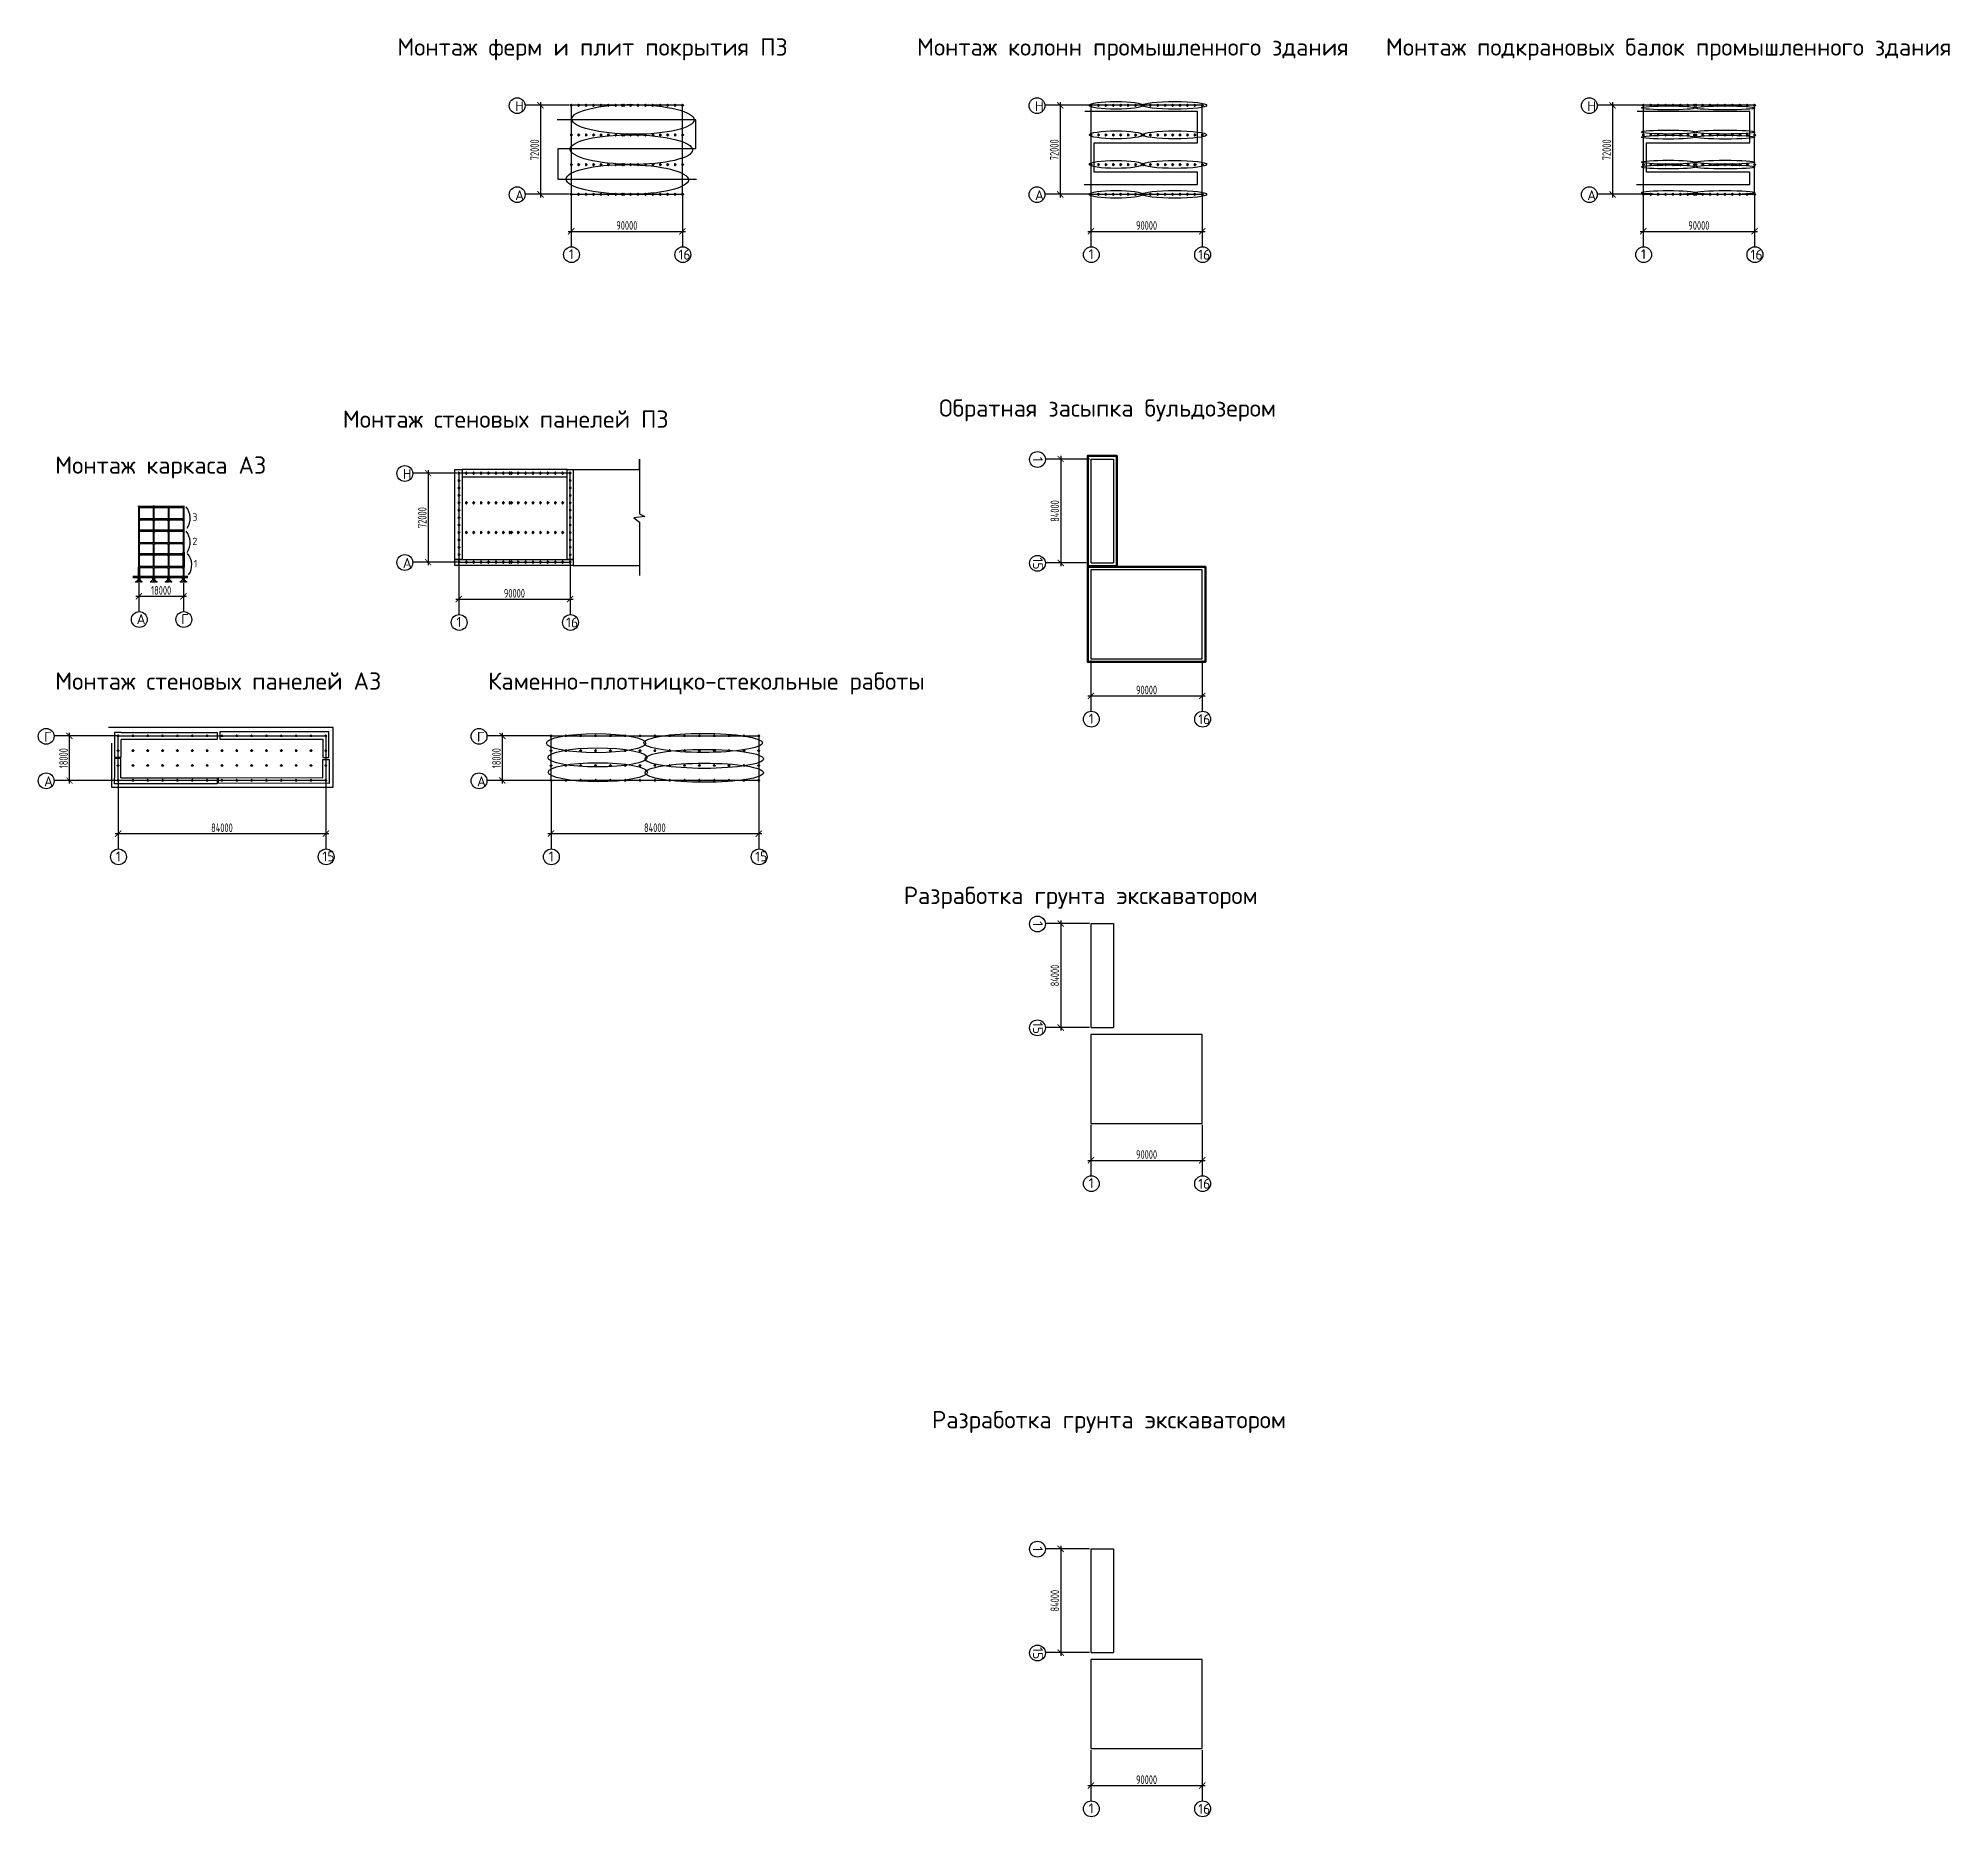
# Model space of a CAD drawing. Header units: millimetres. Extents: x -258526 to -95372, y 16759 to 83244.
# Drawn here: x -128943 to -128170, y 40339 to 41058 of the extents above; entities that cross this region are included whole.
import ezdxf

# ---------------------------------------------------------------- set-up
doc = ezdxf.new("R2010")
doc.units = ezdxf.units.MM
doc.header["$LTSCALE"] = 0.5
doc.linetypes.add('ACAD_ISO10W100', pattern=[18, 12, -3, 0, -3])
doc.linetypes.add('JIS_02_4.0', pattern=[5.5, 4, -1.5])
doc.layers.add('ЛИНИИ_045', color=254, linetype='Continuous')
doc.layers.add('размеры', color=7, linetype='Continuous')
for name, color, linetype, lineweight in [('ТОЛСТЫЕ', 1, 'Continuous', 50), ('ТОНКИЕе', 7, 'Continuous', 25), ('Я Тонкая', 2, 'Continuous', 15), ('Я Штриховая', 6, 'JIS_02_4.0', 15), ('яОсевая', 3, 'ACAD_ISO10W100', 15), ('яТолстая', 1, 'Continuous', 60), ('яШтриховая', 6, 'JIS_02_4.0', 15)]:
    doc.layers.add(name, color=color, linetype=linetype, lineweight=lineweight)
doc.styles.add('Наклонный', font='isocpeur.ttf', dxfattribs={"width": 0.7, "height": 3.5})
doc.styles.add('Наклонный 5', font='isocpeur.ttf', dxfattribs={"height": 7})
doc.dimstyles.new('СТРОИТЕЛЬНЫЙ', dxfattribs={"dimtxt": 3.5, "dimasz": 2.5, "dimexe": 1.25, "dimexo": 0.625, "dimtad": 1, "dimdec": 0, "dimlfac": 500, "dimdsep": 46, "dimtxsty": 'Наклонный', "dimblk1": 'ARCHTICK', "dimblk2": 'ARCHTICK', "dimsah": 1, "dimcen": 0, "dimdle": 1.25, "dimadec": 0, "dimazin": 0, "dimtfac": 0.75, "dimtdec": 0, "dimtmove": 0, "dimatfit": 3, "dimldrblk": 'ARCHTICK', "dimfxl": 1, "dimtolj": 1, "dimtzin": 0, "dimarcsym": 0})

msp = doc.modelspace()

# ---------------------------------------------------------------- texts
at = {"layer": 'ТОНКИЕе', "color": 0, "attachment_point": 1, "style": 'Наклонный 5'}
for s, width, insert, char_height in [('{\\Q0;Монтаж ферм и плит покрытия ПЗ}', 660.87029, (-128797.6373, 41057.9463), 7), ('{\\Q0;Монтаж колонн промышленного здания}', 660.87029, (-128587.4648, 41057.9463), 7), ('{\\Q0;Монтаж подкрановых балок промышленного здания}', 660.87029, (-128397.8577, 41057.9463), 7), ('{\\Q0;Н}', 1.852732, (-128749.9484, 41032.5076), 4), ('{\\Q0;Н}', 1.852732, (-128539.7759, 41032.5076), 4), ('{\\Q0;Н}', 1.852732, (-128316.4335, 41032.5076), 4), ('{\\Q0;А}', 1.852732, (-128749.9484, 40996.5076), 4), ('{\\Q0;А}', 1.852732, (-128539.7759, 40996.5076), 4), ('{\\Q0;А}', 1.852732, (-128316.4335, 40996.5076), 4), ('{\\Q0;1}', 1.852732, (-128728.2164, 40972.6488), 4), ('{\\Q0;16}', 1.852732, (-128683.9389, 40972.4389), 4), ('{\\Q0;1}', 1.852732, (-128518.0439, 40972.6488), 4), ('{\\Q0;16}', 1.852732, (-128473.7665, 40972.4389), 4), ('{\\Q0;1}', 1.852732, (-128294.7015, 40972.6488), 4), ('{\\Q0;16}', 1.852732, (-128250.4241, 40972.4389), 4), ('{\\Q0;Монтаж стеновых панелей ПЗ}', 660.87029, (-128819.6645, 40907.4238), 7), ('{\\Q0;Обратная засыпка бульдозером}', 660.87029, (-128578.5239, 40911.924), 7), ('{\\Q0;Монтаж каркаса АЗ}', 660.87029, (-128935.9415, 40888.8317), 7), ('{\\Q0;Н}', 1.852732, (-128795.3982, 40883.7401), 4), ('3', 1.831485, (-128880.5088, 40865.7824), 3), ('2', 1.831485, (-128880.5084, 40855.9943), 3), ('1', 1.831485, (-128879.8827, 40846.9218), 3), ('{\\Q0;А}', 1.852732, (-128795.3982, 40847.7401), 4), ('{\\Q0;А}', 1.852732, (-128903.012, 40825.039), 4), ('{\\Q0;Г}', 1.852732, (-128885.012, 40825.039), 4), ('{\\Q0;1}', 1.852732, (-128773.6661, 40823.8813), 4), ('{\\Q0;16}', 1.852732, (-128729.3887, 40823.6714), 4), ('{\\Q0;Монтаж стеновых панелей АЗ}', 660.87029, (-128935.9415, 40801.4788), 7), ('{\\Q0;Каменно-плотницко-стекольные работы}', 660.87029, (-128760.8879, 40801.4788), 7), ('{\\Q0;1}', 1.852732, (-128518.0439, 40784.7606), 4), ('{\\Q0;16}', 1.852732, (-128473.7665, 40784.5507), 4), ('{\\Q0;Г}', 1.852732, (-128940.4391, 40777.4427), 4), ('{\\Q0;Г}', 1.852732, (-128765.3855, 40777.4427), 4), ('{\\Q0;А}', 1.852732, (-128940.4391, 40759.4427), 4), ('{\\Q0;А}', 1.852732, (-128765.3855, 40759.4427), 4), ('{\\Q0;1}', 1.852732, (-128911.4252, 40729.0475), 4), ('{\\Q0;15}', 1.852732, (-128827.9261, 40729.0475), 4), ('{\\Q0;1}', 1.852732, (-128736.3716, 40729.0475), 4), ('{\\Q0;15}', 1.852732, (-128652.8725, 40729.0475), 4), ('{\\Q0;Разработка грунта экскаватором}', 660.87029, (-128592.8232, 40714.7684), 7), ('{\\Q0;1}', 1.852732, (-128518.0439, 40596.8723), 4), ('{\\Q0;16}', 1.852732, (-128473.7665, 40596.6623), 4), ('{\\Q0;Разработка грунта экскаватором}', 660.87029, (-128581.3948, 40502.7479), 7), ('{\\Q0;1}', 1.852732, (-128518.0439, 40344.0061), 4), ('{\\Q0;16}', 1.852732, (-128473.7665, 40343.7962), 4)]:
    msp.add_mtext_dynamic_manual_height_columns(s, width=width, gutter_width=35, heights=[0], dxfattribs=dict(at, insert=insert, char_height=char_height))
at = {"layer": 'ТОНКИЕе', "color": 0, "char_height": 4, "attachment_point": 1, "rotation": 270, "style": 'Наклонный 5'}
for s, width, insert in [('{\\Q0;1}', 1.852732, (-128536.5796, 40888.6851)), ('{\\Q0;15}', 4, (-128536.5796, 40848.017)), ('{\\Q0;1}', 1.852732, (-128536.5796, 40700.7968)), ('{\\Q0;15}', 4, (-128536.5796, 40660.1286)), ('{\\Q0;1}', 1.852732, (-128536.5796, 40447.9306)), ('{\\Q0;15}', 4, (-128536.5796, 40407.2625))]:
    msp.add_mtext_dynamic_manual_height_columns(s, width=width, gutter_width=35, heights=[0], dxfattribs=dict(at, insert=insert))

# ---------------------------------------------------------------- blocks, each defined once
blk = doc.blocks.new('_ArchTick')
at = {"color": 0, "linetype": 'ByBlock', "const_width": 0.15}
blk.add_lwpolyline([(-0.5, -0.5), (0.5, 0.5)], dxfattribs=at)
blk = doc.blocks.new('*D721')
at = {"layer": 'Defpoints', "color": 0, "transparency": 16777216}
for p in [(-128517.13, 40806.97), (-128472.13, 40806.97), (-128472.13, 40792)]:
    blk.add_point(p, dxfattribs=at)
at = {"layer": 'размеры', "color": 0, "lineweight": -2, "transparency": 16777216}
for p, q in [((-128517.13, 40806.34), (-128517.13, 40790.75)), ((-128472.13, 40806.34), (-128472.13, 40790.75)), ((-128518.38, 40792), (-128470.88, 40792))]:
    blk.add_line(p, q, dxfattribs=at)
at = {"layer": 'размеры', "color": 0, "lineweight": -2, "transparency": 16777216, "xscale": 2.5, "yscale": 2.5, "zscale": 2.5, "rotation": 180}
blk.add_blockref('_ArchTick', (-128517.13, 40792), dxfattribs=at)
at = {"layer": 'размеры', "color": 0, "lineweight": -2, "transparency": 16777216, "xscale": 2.5, "yscale": 2.5, "zscale": 2.5}
blk.add_blockref('_ArchTick', (-128472.13, 40792), dxfattribs=at)
at = {"layer": 'размеры', "color": 0, "transparency": 16777216, "insert": (-128494.63, 40794.37), "char_height": 3.5, "attachment_point": 5, "style": 'Наклонный'}
blk.add_mtext('\\A1;90000', dxfattribs=at)
blk = doc.blocks.new('*D722')
at = {"layer": 'Defpoints', "color": 0, "transparency": 16777216}
for p in [(-128517.03, 40887.77), (-128529.34, 40845.77), (-128518.4, 40845.77)]:
    blk.add_point(p, dxfattribs=at)
at = {"layer": 'размеры', "color": 0, "lineweight": -2, "transparency": 16777216}
for p, q in [((-128517.66, 40887.77), (-128530.59, 40887.77)), ((-128529.34, 40889.02), (-128529.34, 40844.52)), ((-128519.03, 40845.77), (-128530.59, 40845.77))]:
    blk.add_line(p, q, dxfattribs=at)
at = {"layer": 'размеры', "color": 0, "lineweight": -2, "transparency": 16777216, "xscale": 2.5, "yscale": 2.5, "zscale": 2.5}
for p, rotation in [((-128529.34, 40887.77), 90), ((-128529.34, 40845.77), 270)]:
    blk.add_blockref('_ArchTick', p, dxfattribs=dict(at, rotation=rotation))
at = {"layer": 'размеры', "color": 0, "transparency": 16777216, "insert": (-128531.72, 40866.77), "char_height": 3.5, "attachment_point": 5, "rotation": 90, "style": 'Наклонный'}
blk.add_mtext('\\A1;84000', dxfattribs=at)
blk = doc.blocks.new('*D723')
at = {"layer": 'Defpoints', "color": 0, "transparency": 16777216}
for p in [(-128517.13, 40619.08), (-128472.13, 40619.08), (-128472.13, 40604.11)]:
    blk.add_point(p, dxfattribs=at)
at = {"layer": 'размеры', "color": 0, "lineweight": -2, "transparency": 16777216}
for p, q in [((-128517.13, 40618.46), (-128517.13, 40602.86)), ((-128472.13, 40618.46), (-128472.13, 40602.86)), ((-128518.38, 40604.11), (-128470.88, 40604.11))]:
    blk.add_line(p, q, dxfattribs=at)
at = {"layer": 'размеры', "color": 0, "lineweight": -2, "transparency": 16777216, "xscale": 2.5, "yscale": 2.5, "zscale": 2.5, "rotation": 180}
blk.add_blockref('_ArchTick', (-128517.13, 40604.11), dxfattribs=at)
at = {"layer": 'размеры', "color": 0, "lineweight": -2, "transparency": 16777216, "xscale": 2.5, "yscale": 2.5, "zscale": 2.5}
blk.add_blockref('_ArchTick', (-128472.13, 40604.11), dxfattribs=at)
at = {"layer": 'размеры', "color": 0, "transparency": 16777216, "insert": (-128494.63, 40606.48), "char_height": 3.5, "attachment_point": 5, "style": 'Наклонный'}
blk.add_mtext('\\A1;90000', dxfattribs=at)
blk = doc.blocks.new('*D724')
at = {"layer": 'Defpoints', "color": 0, "transparency": 16777216}
for p in [(-128517.03, 40699.88), (-128529.34, 40657.88), (-128517.03, 40657.88)]:
    blk.add_point(p, dxfattribs=at)
at = {"layer": 'размеры', "color": 0, "lineweight": -2, "transparency": 16777216}
for p, q in [((-128517.66, 40699.88), (-128530.59, 40699.88)), ((-128529.34, 40701.13), (-128529.34, 40656.63)), ((-128517.66, 40657.88), (-128530.59, 40657.88))]:
    blk.add_line(p, q, dxfattribs=at)
at = {"layer": 'размеры', "color": 0, "lineweight": -2, "transparency": 16777216, "xscale": 2.5, "yscale": 2.5, "zscale": 2.5}
for p, rotation in [((-128529.34, 40699.88), 90), ((-128529.34, 40657.88), 270)]:
    blk.add_blockref('_ArchTick', p, dxfattribs=dict(at, rotation=rotation))
at = {"layer": 'размеры', "color": 0, "transparency": 16777216, "insert": (-128531.72, 40678.88), "char_height": 3.5, "attachment_point": 5, "rotation": 90, "style": 'Наклонный'}
blk.add_mtext('\\A1;84000', dxfattribs=at)
blk = doc.blocks.new('*D738')
at = {"layer": 'Defpoints', "color": 0, "transparency": 16777216}
for p in [(-128772.75, 40846.09), (-128727.75, 40846.09), (-128727.75, 40831.12)]:
    blk.add_point(p, dxfattribs=at)
at = {"layer": 'размеры', "color": 0, "lineweight": -2, "transparency": 16777216}
for p, q in [((-128772.75, 40845.46), (-128772.75, 40829.87)), ((-128727.75, 40845.46), (-128727.75, 40829.87)), ((-128774, 40831.12), (-128726.5, 40831.12))]:
    blk.add_line(p, q, dxfattribs=at)
at = {"layer": 'размеры', "color": 0, "lineweight": -2, "transparency": 16777216, "xscale": 2.5, "yscale": 2.5, "zscale": 2.5, "rotation": 180}
blk.add_blockref('_ArchTick', (-128772.75, 40831.12), dxfattribs=at)
at = {"layer": 'размеры', "color": 0, "lineweight": -2, "transparency": 16777216, "xscale": 2.5, "yscale": 2.5, "zscale": 2.5}
blk.add_blockref('_ArchTick', (-128727.75, 40831.12), dxfattribs=at)
at = {"layer": 'размеры', "color": 0, "transparency": 16777216, "insert": (-128750.25, 40833.49), "char_height": 3.5, "attachment_point": 5, "style": 'Наклонный'}
blk.add_mtext('\\A1;90000', dxfattribs=at)
blk = doc.blocks.new('*D739')
at = {"layer": 'Defpoints', "color": 0, "transparency": 16777216}
for p in [(-128772.75, 40882.09), (-128785.15, 40846.09), (-128772.75, 40846.09)]:
    blk.add_point(p, dxfattribs=at)
at = {"layer": 'размеры', "color": 0, "lineweight": -2, "transparency": 16777216}
for p, q in [((-128785.15, 40883.34), (-128785.15, 40844.84)), ((-128773.38, 40882.09), (-128786.4, 40882.09)), ((-128773.38, 40846.09), (-128786.4, 40846.09))]:
    blk.add_line(p, q, dxfattribs=at)
at = {"layer": 'размеры', "color": 0, "lineweight": -2, "transparency": 16777216, "xscale": 2.5, "yscale": 2.5, "zscale": 2.5}
for p, rotation in [((-128785.15, 40882.09), 90), ((-128785.15, 40846.09), 270)]:
    blk.add_blockref('_ArchTick', p, dxfattribs=dict(at, rotation=rotation))
at = {"layer": 'размеры', "color": 0, "transparency": 16777216, "insert": (-128787.52, 40864.09), "char_height": 3.5, "attachment_point": 5, "rotation": 90, "style": 'Наклонный'}
blk.add_mtext('\\A1;72000', dxfattribs=at)
blk = doc.blocks.new('*D740')
at = {"layer": 'Defpoints', "color": 0, "transparency": 16777216}
for p in [(-128902.1, 40835.58), (-128884.1, 40835.58), (-128884.1, 40832.27)]:
    blk.add_point(p, dxfattribs=at)
at = {"layer": 'размеры', "color": 0, "lineweight": -2, "transparency": 16777216}
for p, q in [((-128903.35, 40832.27), (-128882.85, 40832.27)), ((-128902.1, 40834.95), (-128902.1, 40831.02)), ((-128884.1, 40834.95), (-128884.1, 40831.02))]:
    blk.add_line(p, q, dxfattribs=at)
at = {"layer": 'размеры', "color": 0, "lineweight": -2, "transparency": 16777216, "xscale": 2.5, "yscale": 2.5, "zscale": 2.5, "rotation": 180}
blk.add_blockref('_ArchTick', (-128902.1, 40832.27), dxfattribs=at)
at = {"layer": 'размеры', "color": 0, "lineweight": -2, "transparency": 16777216, "xscale": 2.5, "yscale": 2.5, "zscale": 2.5}
blk.add_blockref('_ArchTick', (-128884.1, 40832.27), dxfattribs=at)
at = {"layer": 'размеры', "color": 0, "transparency": 16777216, "insert": (-128893.1, 40834.65), "char_height": 3.5, "attachment_point": 5, "style": 'Наклонный'}
blk.add_mtext('\\A1;18000', dxfattribs=at)
blk = doc.blocks.new('*D741')
at = {"layer": 'Defpoints', "color": 0, "transparency": 16777216}
for p in [(-128910.51, 40757.79), (-128826.51, 40757.79), (-128826.51, 40736.28)]:
    blk.add_point(p, dxfattribs=at)
at = {"layer": 'размеры', "color": 0, "lineweight": -2, "transparency": 16777216}
for p, q in [((-128910.51, 40757.17), (-128910.51, 40735.03)), ((-128826.51, 40757.17), (-128826.51, 40735.03)), ((-128911.76, 40736.28), (-128825.26, 40736.28))]:
    blk.add_line(p, q, dxfattribs=at)
at = {"layer": 'размеры', "color": 0, "lineweight": -2, "transparency": 16777216, "xscale": 2.5, "yscale": 2.5, "zscale": 2.5, "rotation": 180}
blk.add_blockref('_ArchTick', (-128910.51, 40736.28), dxfattribs=at)
at = {"layer": 'размеры', "color": 0, "lineweight": -2, "transparency": 16777216, "xscale": 2.5, "yscale": 2.5, "zscale": 2.5}
blk.add_blockref('_ArchTick', (-128826.51, 40736.28), dxfattribs=at)
at = {"layer": 'размеры', "color": 0, "transparency": 16777216, "insert": (-128868.51, 40738.66), "char_height": 3.5, "attachment_point": 5, "style": 'Наклонный'}
blk.add_mtext('\\A1;84000', dxfattribs=at)
blk = doc.blocks.new('*D742')
at = {"layer": 'Defpoints', "color": 0, "transparency": 16777216}
for p in [(-128930.19, 40775.79), (-128910.51, 40775.79), (-128910.51, 40757.79)]:
    blk.add_point(p, dxfattribs=at)
at = {"layer": 'размеры', "color": 0, "lineweight": -2, "transparency": 16777216}
for p, q in [((-128911.14, 40775.79), (-128931.44, 40775.79)), ((-128930.19, 40756.54), (-128930.19, 40777.04)), ((-128911.14, 40757.79), (-128931.44, 40757.79))]:
    blk.add_line(p, q, dxfattribs=at)
at = {"layer": 'размеры', "color": 0, "lineweight": -2, "transparency": 16777216, "xscale": 2.5, "yscale": 2.5, "zscale": 2.5}
for p, rotation in [((-128930.19, 40775.79), 90), ((-128930.19, 40757.79), 270)]:
    blk.add_blockref('_ArchTick', p, dxfattribs=dict(at, rotation=rotation))
at = {"layer": 'размеры', "color": 0, "transparency": 16777216, "insert": (-128932.56, 40766.79), "char_height": 3.5, "attachment_point": 5, "rotation": 90, "style": 'Наклонный'}
blk.add_mtext('\\A1;18000', dxfattribs=at)
blk = doc.blocks.new('*D743')
at = {"layer": 'Defpoints', "color": 0, "transparency": 16777216}
for p in [(-128735.46, 40757.79), (-128651.46, 40757.79), (-128651.46, 40736.28)]:
    blk.add_point(p, dxfattribs=at)
at = {"layer": 'размеры', "color": 0, "lineweight": -2, "transparency": 16777216}
for p, q in [((-128735.46, 40757.17), (-128735.46, 40735.03)), ((-128651.46, 40757.17), (-128651.46, 40735.03)), ((-128736.71, 40736.28), (-128650.21, 40736.28))]:
    blk.add_line(p, q, dxfattribs=at)
at = {"layer": 'размеры', "color": 0, "lineweight": -2, "transparency": 16777216, "xscale": 2.5, "yscale": 2.5, "zscale": 2.5, "rotation": 180}
blk.add_blockref('_ArchTick', (-128735.46, 40736.28), dxfattribs=at)
at = {"layer": 'размеры', "color": 0, "lineweight": -2, "transparency": 16777216, "xscale": 2.5, "yscale": 2.5, "zscale": 2.5}
blk.add_blockref('_ArchTick', (-128651.46, 40736.28), dxfattribs=at)
at = {"layer": 'размеры', "color": 0, "transparency": 16777216, "insert": (-128693.46, 40738.66), "char_height": 3.5, "attachment_point": 5, "style": 'Наклонный'}
blk.add_mtext('\\A1;84000', dxfattribs=at)
blk = doc.blocks.new('*D744')
at = {"layer": 'Defpoints', "color": 0, "transparency": 16777216}
for p in [(-128755.13, 40775.79), (-128735.46, 40775.79), (-128735.46, 40757.79)]:
    blk.add_point(p, dxfattribs=at)
at = {"layer": 'размеры', "color": 0, "lineweight": -2, "transparency": 16777216}
for p, q in [((-128736.08, 40775.79), (-128756.38, 40775.79)), ((-128755.13, 40756.54), (-128755.13, 40777.04)), ((-128736.08, 40757.79), (-128756.38, 40757.79))]:
    blk.add_line(p, q, dxfattribs=at)
at = {"layer": 'размеры', "color": 0, "lineweight": -2, "transparency": 16777216, "xscale": 2.5, "yscale": 2.5, "zscale": 2.5}
for p, rotation in [((-128755.13, 40775.79), 90), ((-128755.13, 40757.79), 270)]:
    blk.add_blockref('_ArchTick', p, dxfattribs=dict(at, rotation=rotation))
at = {"layer": 'размеры', "color": 0, "transparency": 16777216, "insert": (-128757.51, 40766.79), "char_height": 3.5, "attachment_point": 5, "rotation": 90, "style": 'Наклонный'}
blk.add_mtext('\\A1;18000', dxfattribs=at)
blk = doc.blocks.new('*D725')
at = {"layer": 'Defpoints', "color": 0, "transparency": 16777216}
for p in [(-128517.13, 40366.21), (-128472.13, 40366.21), (-128472.13, 40351.24)]:
    blk.add_point(p, dxfattribs=at)
at = {"layer": 'размеры', "color": 0, "lineweight": -2, "transparency": 16777216}
for p, q in [((-128517.13, 40365.59), (-128517.13, 40349.99)), ((-128472.13, 40365.59), (-128472.13, 40349.99)), ((-128518.38, 40351.24), (-128470.88, 40351.24))]:
    blk.add_line(p, q, dxfattribs=at)
at = {"layer": 'размеры', "color": 0, "lineweight": -2, "transparency": 16777216, "xscale": 2.5, "yscale": 2.5, "zscale": 2.5, "rotation": 180}
blk.add_blockref('_ArchTick', (-128517.13, 40351.24), dxfattribs=at)
at = {"layer": 'размеры', "color": 0, "lineweight": -2, "transparency": 16777216, "xscale": 2.5, "yscale": 2.5, "zscale": 2.5}
blk.add_blockref('_ArchTick', (-128472.13, 40351.24), dxfattribs=at)
at = {"layer": 'размеры', "color": 0, "transparency": 16777216, "insert": (-128494.63, 40353.62), "char_height": 3.5, "attachment_point": 5, "style": 'Наклонный'}
blk.add_mtext('\\A1;90000', dxfattribs=at)
blk = doc.blocks.new('*D726')
at = {"layer": 'Defpoints', "color": 0, "transparency": 16777216}
for p in [(-128517.03, 40447.02), (-128529.34, 40405.02), (-128517.03, 40405.02)]:
    blk.add_point(p, dxfattribs=at)
at = {"layer": 'размеры', "color": 0, "lineweight": -2, "transparency": 16777216}
for p, q in [((-128517.66, 40447.02), (-128530.59, 40447.02)), ((-128529.34, 40448.27), (-128529.34, 40403.77)), ((-128517.66, 40405.02), (-128530.59, 40405.02))]:
    blk.add_line(p, q, dxfattribs=at)
at = {"layer": 'размеры', "color": 0, "lineweight": -2, "transparency": 16777216, "xscale": 2.5, "yscale": 2.5, "zscale": 2.5}
for p, rotation in [((-128529.34, 40447.02), 90), ((-128529.34, 40405.02), 270)]:
    blk.add_blockref('_ArchTick', p, dxfattribs=dict(at, rotation=rotation))
at = {"layer": 'размеры', "color": 0, "transparency": 16777216, "insert": (-128531.72, 40426.02), "char_height": 3.5, "attachment_point": 5, "rotation": 90, "style": 'Наклонный'}
blk.add_mtext('\\A1;84000', dxfattribs=at)
blk = doc.blocks.new('*D720')
at = {"layer": 'Defpoints', "color": 0, "transparency": 16777216}
for p in [(-128517.13, 40994.86), (-128472.13, 40994.86), (-128472.13, 40979.88)]:
    blk.add_point(p, dxfattribs=at)
at = {"layer": 'размеры', "color": 0, "lineweight": -2, "transparency": 16777216}
for p, q in [((-128517.13, 40994.23), (-128517.13, 40978.63)), ((-128472.13, 40994.23), (-128472.13, 40978.63)), ((-128518.38, 40979.88), (-128470.88, 40979.88))]:
    blk.add_line(p, q, dxfattribs=at)
at = {"layer": 'размеры', "color": 0, "lineweight": -2, "transparency": 16777216, "xscale": 2.5, "yscale": 2.5, "zscale": 2.5, "rotation": 180}
blk.add_blockref('_ArchTick', (-128517.13, 40979.88), dxfattribs=at)
at = {"layer": 'размеры', "color": 0, "lineweight": -2, "transparency": 16777216, "xscale": 2.5, "yscale": 2.5, "zscale": 2.5}
blk.add_blockref('_ArchTick', (-128472.13, 40979.88), dxfattribs=at)
at = {"layer": 'размеры', "color": 0, "transparency": 16777216, "insert": (-128494.63, 40982.26), "char_height": 3.5, "attachment_point": 5, "style": 'Наклонный'}
blk.add_mtext('\\A1;90000', dxfattribs=at)
blk = doc.blocks.new('*D733')
at = {"layer": 'Defpoints', "color": 0, "transparency": 16777216}
for p in [(-128517.13, 41030.86), (-128529.52, 40994.86), (-128517.13, 40994.86)]:
    blk.add_point(p, dxfattribs=at)
at = {"layer": 'размеры', "color": 0, "lineweight": -2, "transparency": 16777216}
for p, q in [((-128517.76, 41030.86), (-128530.77, 41030.86)), ((-128529.52, 41032.11), (-128529.52, 40993.61)), ((-128517.76, 40994.86), (-128530.77, 40994.86))]:
    blk.add_line(p, q, dxfattribs=at)
at = {"layer": 'размеры', "color": 0, "lineweight": -2, "transparency": 16777216, "xscale": 2.5, "yscale": 2.5, "zscale": 2.5}
for p, rotation in [((-128529.52, 41030.86), 90), ((-128529.52, 40994.86), 270)]:
    blk.add_blockref('_ArchTick', p, dxfattribs=dict(at, rotation=rotation))
at = {"layer": 'размеры', "color": 0, "transparency": 16777216, "insert": (-128531.9, 41012.86), "char_height": 3.5, "attachment_point": 5, "rotation": 90, "style": 'Наклонный'}
blk.add_mtext('\\A1;72000', dxfattribs=at)
blk = doc.blocks.new('*D734')
at = {"layer": 'Defpoints', "color": 0, "transparency": 16777216}
for p in [(-128293.79, 40994.86), (-128248.79, 40994.86), (-128248.79, 40979.88)]:
    blk.add_point(p, dxfattribs=at)
at = {"layer": 'размеры', "color": 0, "lineweight": -2, "transparency": 16777216}
for p, q in [((-128293.79, 40994.23), (-128293.79, 40978.63)), ((-128248.79, 40994.23), (-128248.79, 40978.63)), ((-128295.04, 40979.88), (-128247.54, 40979.88))]:
    blk.add_line(p, q, dxfattribs=at)
at = {"layer": 'размеры', "color": 0, "lineweight": -2, "transparency": 16777216, "xscale": 2.5, "yscale": 2.5, "zscale": 2.5, "rotation": 180}
blk.add_blockref('_ArchTick', (-128293.79, 40979.88), dxfattribs=at)
at = {"layer": 'размеры', "color": 0, "lineweight": -2, "transparency": 16777216, "xscale": 2.5, "yscale": 2.5, "zscale": 2.5}
blk.add_blockref('_ArchTick', (-128248.79, 40979.88), dxfattribs=at)
at = {"layer": 'размеры', "color": 0, "transparency": 16777216, "insert": (-128271.29, 40982.26), "char_height": 3.5, "attachment_point": 5, "style": 'Наклонный'}
blk.add_mtext('\\A1;90000', dxfattribs=at)
blk = doc.blocks.new('*D735')
at = {"layer": 'Defpoints', "color": 0, "transparency": 16777216}
for p in [(-128293.79, 41030.86), (-128306.18, 40994.86), (-128293.79, 40994.86)]:
    blk.add_point(p, dxfattribs=at)
at = {"layer": 'размеры', "color": 0, "lineweight": -2, "transparency": 16777216}
for p, q in [((-128294.41, 41030.86), (-128307.43, 41030.86)), ((-128306.18, 41032.11), (-128306.18, 40993.61)), ((-128294.41, 40994.86), (-128307.43, 40994.86))]:
    blk.add_line(p, q, dxfattribs=at)
at = {"layer": 'размеры', "color": 0, "lineweight": -2, "transparency": 16777216, "xscale": 2.5, "yscale": 2.5, "zscale": 2.5}
for p, rotation in [((-128306.18, 41030.86), 90), ((-128306.18, 40994.86), 270)]:
    blk.add_blockref('_ArchTick', p, dxfattribs=dict(at, rotation=rotation))
at = {"layer": 'размеры', "color": 0, "transparency": 16777216, "insert": (-128308.56, 41012.86), "char_height": 3.5, "attachment_point": 5, "rotation": 90, "style": 'Наклонный'}
blk.add_mtext('\\A1;72000', dxfattribs=at)
blk = doc.blocks.new('*D736')
at = {"layer": 'Defpoints', "color": 0, "transparency": 16777216}
for p in [(-128727.3, 40994.86), (-128682.3, 40994.86), (-128682.3, 40979.88)]:
    blk.add_point(p, dxfattribs=at)
at = {"layer": 'размеры', "color": 0, "lineweight": -2, "transparency": 16777216}
for p, q in [((-128727.3, 40994.23), (-128727.3, 40978.63)), ((-128682.3, 40994.23), (-128682.3, 40978.63)), ((-128728.55, 40979.88), (-128681.05, 40979.88))]:
    blk.add_line(p, q, dxfattribs=at)
at = {"layer": 'размеры', "color": 0, "lineweight": -2, "transparency": 16777216, "xscale": 2.5, "yscale": 2.5, "zscale": 2.5, "rotation": 180}
blk.add_blockref('_ArchTick', (-128727.3, 40979.88), dxfattribs=at)
at = {"layer": 'размеры', "color": 0, "lineweight": -2, "transparency": 16777216, "xscale": 2.5, "yscale": 2.5, "zscale": 2.5}
blk.add_blockref('_ArchTick', (-128682.3, 40979.88), dxfattribs=at)
at = {"layer": 'размеры', "color": 0, "transparency": 16777216, "insert": (-128704.8, 40982.26), "char_height": 3.5, "attachment_point": 5, "style": 'Наклонный'}
blk.add_mtext('\\A1;90000', dxfattribs=at)
blk = doc.blocks.new('*D737')
at = {"layer": 'Defpoints', "color": 0, "transparency": 16777216}
for p in [(-128727.3, 41030.86), (-128739.7, 40994.86), (-128727.3, 40994.86)]:
    blk.add_point(p, dxfattribs=at)
at = {"layer": 'размеры', "color": 0, "lineweight": -2, "transparency": 16777216}
for p, q in [((-128727.93, 41030.86), (-128740.95, 41030.86)), ((-128739.7, 41032.11), (-128739.7, 40993.61)), ((-128727.93, 40994.86), (-128740.95, 40994.86))]:
    blk.add_line(p, q, dxfattribs=at)
at = {"layer": 'размеры', "color": 0, "lineweight": -2, "transparency": 16777216, "xscale": 2.5, "yscale": 2.5, "zscale": 2.5}
for p, rotation in [((-128739.7, 41030.86), 90), ((-128739.7, 40994.86), 270)]:
    blk.add_blockref('_ArchTick', p, dxfattribs=dict(at, rotation=rotation))
at = {"layer": 'размеры', "color": 0, "transparency": 16777216, "insert": (-128742.07, 41012.86), "char_height": 3.5, "attachment_point": 5, "rotation": 90, "style": 'Наклонный'}
blk.add_mtext('\\A1;72000', dxfattribs=at)

# ---------------------------------------------------------------- dimensions: what is measured, and where the dimension line sits
at = {"layer": 'размеры', "color": 0}
for base, p1, p2, text, picture, middle in [((-128739.6965, 40994.8567), (-128727.3027, 41030.8567), (-128727.3027, 40994.8567), '72000', '*D737', (-128742.0715, 41012.8567)), ((-128529.524, 40994.8567), (-128517.1302, 41030.8567), (-128517.1302, 40994.8567), '72000', '*D733', (-128531.899, 41012.8567)), ((-128306.1816, 40994.8567), (-128293.7879, 41030.8567), (-128293.7879, 40994.8567), '72000', '*D735', (-128308.5566, 41012.8567)), ((-128785.1462, 40846.0892), (-128772.7525, 40882.0892), (-128772.7525, 40846.0892), '72000', '*D739', (-128787.5212, 40864.0892)), ((-128529.3447, 40845.7715), (-128517.0302, 40887.7715), (-128518.4002, 40845.7715), '84000', '*D722', (-128531.7197, 40866.7715)), ((-128930.1872, 40775.7918), (-128910.5116, 40757.7918), (-128910.5116, 40775.7918), '18000', '*D742', (-128932.5622, 40766.7918)), ((-128755.1336, 40775.7918), (-128735.458, 40757.7918), (-128735.458, 40775.7918), '18000', '*D744', (-128757.5086, 40766.7918)), ((-128529.3447, 40657.8831), (-128517.0302, 40699.8831), (-128517.0302, 40657.8831), '84000', '*D724', (-128531.7197, 40678.8831)), ((-128529.3447, 40405.017), (-128517.0302, 40447.017), (-128517.0302, 40405.017), '84000', '*D726', (-128531.7197, 40426.017))]:
    dim = msp.add_linear_dim(base=base, p1=p1, p2=p2, angle=90, text=text, dimstyle='СТРОИТЕЛЬНЫЙ', dxfattribs=at)
    dim.commit()
    dim.dimension.update_dxf_attribs({"geometry": picture, "text_midpoint": middle})
for base, p1, p2, text, picture, middle in [((-128682.3027, 40979.8837), (-128727.3027, 40994.8567), (-128682.3027, 40994.8567), '90000', '*D736', (-128704.8027, 40982.2587)), ((-128472.1302, 40979.8837), (-128517.1302, 40994.8567), (-128472.1302, 40994.8567), '90000', '*D720', (-128494.6302, 40982.2587)), ((-128248.7879, 40979.8837), (-128293.7879, 40994.8567), (-128248.7879, 40994.8567), '90000', '*D734', (-128271.2879, 40982.2587)), ((-128727.7525, 40831.1162), (-128772.7525, 40846.0892), (-128727.7525, 40846.0892), '90000', '*D738', (-128750.2525, 40833.4912)), ((-128884.0983, 40832.2739), (-128902.0983, 40835.5777), (-128884.0983, 40835.5777), '18000', '*D740', (-128893.0983, 40834.6489)), ((-128472.1302, 40791.9955), (-128517.1302, 40806.9685), (-128472.1302, 40806.9685), '90000', '*D721', (-128494.6302, 40794.3705)), ((-128826.5116, 40736.2824), (-128910.5116, 40757.7918), (-128826.5116, 40757.7918), '84000', '*D741', (-128868.5116, 40738.6574)), ((-128651.458, 40736.2824), (-128735.458, 40757.7918), (-128651.458, 40757.7918), '84000', '*D743', (-128693.458, 40738.6574)), ((-128472.1302, 40604.1071), (-128517.1302, 40619.0802), (-128472.1302, 40619.0802), '90000', '*D723', (-128494.6302, 40606.4821)), ((-128472.1302, 40351.241), (-128517.1302, 40366.2141), (-128472.1302, 40366.2141), '90000', '*D725', (-128494.6302, 40353.616))]:
    dim = msp.add_linear_dim(base=base, p1=p1, p2=p2, text=text, dimstyle='СТРОИТЕЛЬНЫЙ', dxfattribs=at)
    dim.commit()
    dim.dimension.update_dxf_attribs({"geometry": picture, "text_midpoint": middle})

# ---------------------------------------------------------------- linework, layer by layer
at = {"lineweight": 20}
for points in [[(-128901.8989, 40868.5311), (-128901.3589, 40868.5311), (-128901.3589, 40868.7511), (-128902.5983, 40868.7523)], [(-128902.299, 40863.1985), (-128902.299, 40868.7511)], [(-128901.899, 40867.8618), (-128901.899, 40868.0306), (-128901.5657, 40868.0306), (-128901.5657, 40868.2622)], [(-128901.899, 40863.1985), (-128901.899, 40867.9462)], [(-128901.8984, 40868.2588), (-128901.8984, 40868.2588), (-128901.8984, 40868.2588), (-128901.8987, 40868.7511)], [(-128901.8878, 40868.3211), (-128901.8878, 40868.5211), (-128896.2829, 40868.5211), (-128896.2829, 40868.2588), (-128901.8984, 40868.2588)], [(-128901.8984, 40868.2588), (-128901.5657, 40868.2622)], [(-128901.5567, 40868.0868), (-128896.6424, 40868.0868)], [(-128901.3589, 40868.5311), (-128901.3589, 40868.7511), (-128899.8589, 40868.7511), (-128899.8589, 40868.5211)], [(-128899.8589, 40868.527), (-128899.8589, 40868.527), (-128898.3589, 40868.527), (-128898.3589, 40868.747), (-128899.8589, 40868.747), (-128899.8589, 40868.527)], [(-128898.3589, 40868.5311), (-128898.3589, 40868.7511), (-128896.8589, 40868.7511), (-128896.8589, 40868.5211)], [(-128896.2809, 40867.9927), (-128896.2809, 40867.9927), (-128896.6141, 40867.9927), (-128896.6141, 40868.2243)], [(-128896.2814, 40868.2209), (-128896.6141, 40868.2243)], [(-128896.2814, 40868.2209), (-128896.2811, 40868.7492)], [(-128896.2809, 40863.1607), (-128896.2814, 40867.9927)], [(-128895.8739, 40868.3211), (-128895.8739, 40868.5211), (-128890.269, 40868.5211), (-128890.269, 40868.2588), (-128895.8845, 40868.2588)], [(-128895.8809, 40867.8239), (-128895.8809, 40867.9927), (-128895.5477, 40867.9927), (-128895.5477, 40868.2243)], [(-128895.8809, 40863.1607), (-128895.8809, 40867.9083)], [(-128895.8804, 40868.2209), (-128895.8804, 40868.2209), (-128895.8804, 40868.2209), (-128895.8806, 40868.7479)], [(-128895.8804, 40868.2209), (-128895.5477, 40868.2243)], [(-128895.8802, 40868.527), (-128895.3589, 40868.527), (-128895.3589, 40868.747), (-128895.8802, 40868.747)], [(-128895.5428, 40868.0868), (-128890.6285, 40868.0868)], [(-128895.3589, 40868.527), (-128895.3589, 40868.747), (-128893.8589, 40868.747), (-128893.8589, 40868.5169)], [(-128893.8589, 40868.5229), (-128893.8589, 40868.5229), (-128892.3589, 40868.5229), (-128892.3589, 40868.7429), (-128893.8589, 40868.7429), (-128893.8589, 40868.5229)], [(-128892.3589, 40868.5229), (-128892.3589, 40868.7429), (-128890.8589, 40868.7429), (-128890.8589, 40868.5128)], [(-128889.3589, 40868.7387), (-128890.8589, 40868.7387), (-128890.8589, 40868.5187)], [(-128890.2793, 40867.9927), (-128890.2793, 40867.9927), (-128890.6685, 40867.9927), (-128890.6685, 40868.2243)], [(-128890.2793, 40868.2209), (-128890.6685, 40868.2243)], [(-128890.2798, 40868.2209), (-128890.2796, 40868.7387)], [(-128890.2793, 40863.1607), (-128890.2798, 40867.9927)], [(-128890.2793, 40867.8239), (-128890.2793, 40867.9927)], [(-128889.8793, 40867.8239), (-128889.8793, 40867.9927), (-128889.5461, 40867.9927), (-128889.5461, 40868.2243)], [(-128889.8793, 40863.1607), (-128889.8793, 40867.9083)], [(-128889.8788, 40868.2209), (-128889.8788, 40868.2209), (-128889.8788, 40868.2209), (-128889.879, 40868.7387)], [(-128889.8788, 40868.2209), (-128889.5461, 40868.2243)], [(-128889.8786, 40868.5187), (-128889.3589, 40868.5187), (-128889.3589, 40868.7387), (-128889.8786, 40868.7387)], [(-128889.8388, 40868.3211), (-128889.8388, 40868.5211), (-128884.2339, 40868.5211), (-128884.2339, 40868.2588), (-128889.8495, 40868.2588)], [(-128889.5077, 40868.0868), (-128884.5935, 40868.0868)], [(-128889.3589, 40868.5187), (-128889.3589, 40868.7387), (-128887.8589, 40868.7387), (-128887.8589, 40868.5086)], [(-128887.8589, 40868.5146), (-128887.8589, 40868.5146), (-128886.3589, 40868.5146), (-128886.3589, 40868.7346), (-128887.8589, 40868.7346), (-128887.8589, 40868.5146)], [(-128886.3589, 40868.5311), (-128886.3589, 40868.7511), (-128884.8589, 40868.7511), (-128884.8589, 40868.5211)], [(-128884.8589, 40868.527), (-128884.8589, 40868.527), (-128884.2484, 40868.527), (-128884.2484, 40868.747), (-128884.8589, 40868.747), (-128884.8589, 40868.527)], [(-128884.2491, 40868.0306), (-128884.2491, 40868.0306), (-128884.5824, 40868.0306), (-128884.5824, 40868.2622)], [(-128884.2497, 40868.2588), (-128884.5824, 40868.2622)], [(-128884.2497, 40868.2588), (-128884.2494, 40868.747)], [(-128884.2491, 40863.1985), (-128884.2491, 40868.0306)], [(-128883.8491, 40867.9462), (-128883.8491, 40867.9462), (-128883.8491, 40867.9462), (-128883.8491, 40868.747)], [(-128883.8491, 40861.3277), (-128883.8491, 40867.9462)], [(-128902.2995, 40858.6561), (-128902.299, 40859.6595)], [(-128902.299, 40866.6211), (-128902.299, 40863.2306)], [(-128902.299, 40863.1985), (-128902.299, 40863.2306)], [(-128902.299, 40863.1985), (-128902.2971, 40863.1722), (-128902.2971, 40862.9141), (-128902.299, 40862.9404), (-128902.299, 40862.5683)], [(-128902.299, 40859.6649), (-128902.299, 40862.9404)], [(-128901.899, 40861.3277), (-128901.899, 40859.6595), (-128902.299, 40859.6649)], [(-128901.8984, 40858.6561), (-128901.8984, 40858.6561), (-128901.8984, 40858.6561), (-128901.899, 40859.6595), (-128902.299, 40859.6595)], [(-128901.8994, 40863.4709), (-128901.3594, 40863.4709), (-128901.3594, 40863.6909), (-128901.8994, 40863.6909)], [(-128901.8884, 40863.2608), (-128901.8884, 40863.4608), (-128896.2834, 40863.4608), (-128896.2834, 40863.1985), (-128901.899, 40863.1985)], [(-128901.899, 40863.1985), (-128901.5506, 40863.1985), (-128901.5506, 40862.9404), (-128901.899, 40862.9404), (-128901.899, 40861.3277)], [(-128901.8984, 40858.9284), (-128901.3584, 40858.9284), (-128901.3584, 40859.1484), (-128901.8984, 40859.1484)], [(-128901.5573, 40863.0265), (-128896.643, 40863.0265)], [(-128901.3594, 40863.4709), (-128901.3594, 40863.6909), (-128899.8594, 40863.6909), (-128899.8594, 40863.4608)], [(-128901.3584, 40858.9284), (-128901.3584, 40859.1484), (-128899.8584, 40859.1484), (-128899.8584, 40858.9183)], [(-128899.8594, 40863.4667), (-128899.8594, 40863.4667), (-128898.3594, 40863.4667), (-128898.3594, 40863.6867), (-128899.8594, 40863.6867), (-128899.8594, 40863.4667)], [(-128899.8584, 40858.9243), (-128899.8584, 40858.9243), (-128898.3584, 40858.9243), (-128898.3584, 40859.1443), (-128899.8584, 40859.1443), (-128899.8584, 40858.9243)], [(-128898.3594, 40863.4709), (-128898.3594, 40863.6909), (-128896.8594, 40863.6909), (-128896.8594, 40863.4608)], [(-128898.3584, 40858.9284), (-128898.3584, 40859.1484), (-128896.8584, 40859.1484), (-128896.8584, 40858.9183)], [(-128896.2809, 40863.1607), (-128896.6292, 40863.1607), (-128896.6292, 40862.9025), (-128896.2809, 40862.9025), (-128896.2809, 40861.2898)], [(-128896.2814, 40858.6182), (-128896.2809, 40859.6216)], [(-128896.2809, 40866.5832), (-128896.2809, 40863.1927)], [(-128896.2809, 40863.1607), (-128896.2809, 40863.1927)], [(-128896.2809, 40859.627), (-128896.2809, 40862.9025)], [(-128896.279, 40862.8762), (-128896.2809, 40862.9025), (-128896.2809, 40862.5305)], [(-128895.8809, 40861.2898), (-128895.8809, 40859.6216), (-128896.2809, 40859.627)], [(-128895.8804, 40858.6182), (-128895.8804, 40858.6182), (-128895.8804, 40858.6182), (-128895.8809, 40859.6216), (-128896.2809, 40859.6216)], [(-128895.8745, 40863.2608), (-128895.8745, 40863.4608), (-128890.2695, 40863.4608), (-128890.2695, 40863.1985), (-128895.8851, 40863.1985)], [(-128895.8809, 40863.1607), (-128895.5326, 40863.1607), (-128895.5326, 40862.9025), (-128895.8809, 40862.9025), (-128895.8809, 40861.2898)], [(-128895.8807, 40863.4667), (-128895.3594, 40863.4667), (-128895.3594, 40863.6867), (-128895.8807, 40863.6867)], [(-128895.8797, 40858.9243), (-128895.3584, 40858.9243), (-128895.3584, 40859.1443), (-128895.8797, 40859.1443)], [(-128895.5434, 40863.0265), (-128890.6291, 40863.0265)], [(-128895.3594, 40863.4667), (-128895.3594, 40863.6867), (-128893.8594, 40863.6867), (-128893.8594, 40863.4566)], [(-128895.3584, 40858.9243), (-128895.3584, 40859.1443), (-128893.8584, 40859.1443), (-128893.8584, 40858.9142)], [(-128893.8594, 40863.4626), (-128893.8594, 40863.4626), (-128892.3594, 40863.4626), (-128892.3594, 40863.6826), (-128893.8594, 40863.6826), (-128893.8594, 40863.4626)], [(-128893.8584, 40858.9202), (-128893.8584, 40858.9202), (-128892.3584, 40858.9202), (-128892.3584, 40859.1402), (-128893.8584, 40859.1402), (-128893.8584, 40858.9202)], [(-128892.3594, 40863.4626), (-128892.3594, 40863.6826), (-128890.8594, 40863.6826), (-128890.8594, 40863.4525)], [(-128892.3584, 40858.9202), (-128892.3584, 40859.1402), (-128890.8584, 40859.1402), (-128890.8584, 40858.9101)], [(-128890.2791, 40863.6784), (-128890.8594, 40863.6784), (-128890.8594, 40863.4584)], [(-128890.2781, 40859.136), (-128890.8584, 40859.136), (-128890.8584, 40858.916)], [(-128890.2793, 40863.1607), (-128890.6836, 40863.1607), (-128890.6836, 40862.9025), (-128890.2793, 40862.9025), (-128890.2793, 40862.9025)], [(-128890.2798, 40858.6182), (-128890.2793, 40859.6216)], [(-128890.2793, 40866.5832), (-128890.2793, 40863.1927)], [(-128890.2793, 40863.1607), (-128890.2793, 40863.1927)], [(-128890.2793, 40859.627), (-128890.2793, 40862.9025)], [(-128889.8793, 40861.2898), (-128889.8793, 40859.6216), (-128890.2793, 40859.627)], [(-128889.8788, 40858.6182), (-128889.8788, 40858.6182), (-128889.8788, 40858.6182), (-128889.8793, 40859.6216), (-128890.2793, 40859.6216)], [(-128889.8793, 40863.1607), (-128889.531, 40863.1607), (-128889.531, 40862.9025), (-128889.8793, 40862.9025), (-128889.8793, 40861.2898)], [(-128889.8791, 40863.4584), (-128889.3594, 40863.4584), (-128889.3594, 40863.6784), (-128889.8791, 40863.6784)], [(-128889.8781, 40858.916), (-128889.3584, 40858.916), (-128889.3584, 40859.136), (-128889.8781, 40859.136)], [(-128889.8394, 40863.2608), (-128889.8394, 40863.4608), (-128884.2345, 40863.4608), (-128884.2345, 40863.1985), (-128889.85, 40863.1985)], [(-128889.5083, 40863.0265), (-128884.594, 40863.0265)], [(-128889.3594, 40863.4584), (-128889.3594, 40863.6784), (-128887.8594, 40863.6784), (-128887.8594, 40863.4484)], [(-128889.3584, 40858.916), (-128889.3584, 40859.136), (-128887.8584, 40859.136), (-128887.8584, 40858.9059)], [(-128887.8594, 40863.4543), (-128887.8594, 40863.4543), (-128886.3594, 40863.4543), (-128886.3594, 40863.6743), (-128887.8594, 40863.6743), (-128887.8594, 40863.4543)], [(-128887.8584, 40858.9119), (-128887.8584, 40858.9119), (-128886.3584, 40858.9119), (-128886.3584, 40859.1319), (-128887.8584, 40859.1319), (-128887.8584, 40858.9119)], [(-128886.3594, 40863.4709), (-128886.3594, 40863.6909), (-128884.8594, 40863.6909), (-128884.8594, 40863.4608)], [(-128886.3584, 40858.9284), (-128886.3584, 40859.1484), (-128884.8584, 40859.1484), (-128884.8584, 40858.9183)], [(-128884.8594, 40863.4667), (-128884.8594, 40863.4667), (-128884.249, 40863.4667), (-128884.249, 40863.6867), (-128884.8594, 40863.6867), (-128884.8594, 40863.4667)], [(-128884.8584, 40858.9243), (-128884.8584, 40858.9243), (-128884.248, 40858.9243), (-128884.248, 40859.1443), (-128884.8584, 40859.1443), (-128884.8584, 40858.9243)], [(-128884.2491, 40863.1985), (-128884.5975, 40863.1985), (-128884.5975, 40862.9404), (-128884.2491, 40862.9404), (-128884.2491, 40861.3277)], [(-128884.2497, 40858.6561), (-128884.2491, 40859.6595)], [(-128884.2491, 40866.6211), (-128884.2491, 40863.2306)], [(-128884.2491, 40863.1985), (-128884.2491, 40863.2306)], [(-128884.2491, 40859.6649), (-128884.2491, 40862.9404)], [(-128883.8491, 40861.3277), (-128883.8491, 40859.6595), (-128884.2491, 40859.6649)], [(-128883.8491, 40858.3435), (-128883.8491, 40858.3435), (-128883.8491, 40858.3435), (-128883.8491, 40859.6595), (-128884.2491, 40859.6595)], [(-128902.299, 40853.5958), (-128902.2995, 40858.6561)], [(-128902.299, 40858.2591), (-128902.299, 40858.6561), (-128902.299, 40858.6561), (-128902.299, 40858.6561)], [(-128902.299, 40858.4278), (-128902.299, 40858.2591)], [(-128902.299, 40857.0184), (-128902.299, 40853.6278)], [(-128902.299, 40853.5958), (-128902.299, 40853.6278)], [(-128902.299, 40853.5958), (-128902.2971, 40853.5695), (-128902.2971, 40853.3113), (-128902.299, 40853.3377), (-128902.299, 40852.9656)], [(-128902.299, 40850.0622), (-128902.299, 40853.3377)], [(-128901.899, 40851.725), (-128901.899, 40850.0567), (-128902.299, 40850.0622)], [(-128902.299, 40851.725), (-128902.299, 40850.0567), (-128901.899, 40850.0622)], [(-128901.8994, 40853.8681), (-128901.3594, 40853.8681), (-128901.3594, 40854.0881), (-128901.8994, 40854.0881)], [(-128901.899, 40858.2591), (-128901.899, 40858.4278), (-128901.5657, 40858.4278), (-128901.5657, 40858.6595)], [(-128901.899, 40853.5958), (-128901.899, 40858.3435)], [(-128901.8884, 40853.6581), (-128901.8884, 40853.8581), (-128896.2834, 40853.8581), (-128896.2834, 40853.5958), (-128901.899, 40853.5958)], [(-128901.899, 40853.5958), (-128901.5506, 40853.5958), (-128901.5506, 40853.3377), (-128901.899, 40853.3377), (-128901.899, 40851.725)], [(-128901.8984, 40858.6561), (-128901.5657, 40858.6595)], [(-128901.8874, 40858.7183), (-128901.8874, 40858.9183), (-128896.2825, 40858.9183), (-128896.2825, 40858.6561), (-128901.898, 40858.6561)], [(-128901.5573, 40853.4238), (-128896.643, 40853.4238)], [(-128901.5563, 40858.4841), (-128896.642, 40858.4841)], [(-128901.3594, 40853.8681), (-128901.3594, 40854.0881), (-128899.8594, 40854.0881), (-128899.8594, 40853.8581)], [(-128899.8594, 40853.864), (-128899.8594, 40853.864), (-128898.3594, 40853.864), (-128898.3594, 40854.084), (-128899.8594, 40854.084), (-128899.8594, 40853.864)], [(-128898.3594, 40853.8681), (-128898.3594, 40854.0881), (-128896.8594, 40854.0881), (-128896.8594, 40853.8581)], [(-128896.2809, 40853.5579), (-128896.6292, 40853.5579), (-128896.6292, 40853.2998), (-128896.2809, 40853.2998), (-128896.2809, 40851.6871)], [(-128896.2809, 40858.39), (-128896.2809, 40858.39), (-128896.6141, 40858.39), (-128896.6141, 40858.6216)], [(-128896.2814, 40858.6182), (-128896.6141, 40858.6216)], [(-128896.2809, 40853.5579), (-128896.2814, 40858.39)], [(-128896.2809, 40856.9805), (-128896.2809, 40853.59)], [(-128896.2809, 40853.5579), (-128896.2809, 40853.59)], [(-128896.2809, 40850.0243), (-128896.2809, 40853.2998)], [(-128896.279, 40853.2735), (-128896.2809, 40853.2998), (-128896.2809, 40852.9277)], [(-128895.8809, 40851.6871), (-128895.8809, 40850.0189), (-128896.2809, 40850.0243)], [(-128895.8745, 40853.6581), (-128895.8745, 40853.8581), (-128890.2695, 40853.8581), (-128890.2695, 40853.5958), (-128895.8851, 40853.5958)], [(-128895.8735, 40858.7183), (-128895.8735, 40858.9183), (-128890.2686, 40858.9183), (-128890.2686, 40858.6561), (-128895.8841, 40858.6561)], [(-128895.8809, 40858.2212), (-128895.8809, 40858.39), (-128895.5477, 40858.39), (-128895.5477, 40858.6216)], [(-128895.8809, 40853.5579), (-128895.8809, 40858.3056)], [(-128895.8809, 40853.5579), (-128895.5326, 40853.5579), (-128895.5326, 40853.2998), (-128895.8809, 40853.2998), (-128895.8809, 40851.6871)], [(-128895.8807, 40853.864), (-128895.3594, 40853.864), (-128895.3594, 40854.084), (-128895.8807, 40854.084)], [(-128895.8804, 40858.6182), (-128895.5477, 40858.6216)], [(-128895.5434, 40853.4238), (-128890.6291, 40853.4238)], [(-128895.5424, 40858.4841), (-128890.6281, 40858.4841)], [(-128895.3594, 40853.864), (-128895.3594, 40854.084), (-128893.8594, 40854.084), (-128893.8594, 40853.8539)], [(-128893.8594, 40853.8599), (-128893.8594, 40853.8599), (-128892.3594, 40853.8599), (-128892.3594, 40854.0799), (-128893.8594, 40854.0799), (-128893.8594, 40853.8599)], [(-128892.3594, 40853.8599), (-128892.3594, 40854.0799), (-128890.8594, 40854.0799), (-128890.8594, 40853.8498)], [(-128890.2791, 40854.0757), (-128890.8594, 40854.0757), (-128890.8594, 40853.8557)], [(-128890.2793, 40853.5579), (-128890.6836, 40853.5579), (-128890.6836, 40853.2998), (-128890.2793, 40853.2998), (-128890.2793, 40853.2998)], [(-128890.2793, 40858.39), (-128890.2793, 40858.39), (-128890.6685, 40858.39), (-128890.6685, 40858.6216)], [(-128890.2793, 40858.6182), (-128890.6685, 40858.6216)], [(-128890.2793, 40853.5579), (-128890.2798, 40858.39)], [(-128890.2793, 40858.2212), (-128890.2793, 40858.39)], [(-128890.2793, 40856.9805), (-128890.2793, 40853.59)], [(-128890.2793, 40853.5579), (-128890.2793, 40853.59)], [(-128890.2793, 40850.0243), (-128890.2793, 40853.2998)], [(-128889.8793, 40851.6871), (-128889.8793, 40850.0189), (-128890.2793, 40850.0243)], [(-128889.8793, 40858.2212), (-128889.8793, 40858.39), (-128889.5461, 40858.39), (-128889.5461, 40858.6216)], [(-128889.8793, 40853.5579), (-128889.8793, 40858.3056)], [(-128889.8793, 40853.5579), (-128889.531, 40853.5579), (-128889.531, 40853.2998), (-128889.8793, 40853.2998), (-128889.8793, 40851.6871)], [(-128889.8791, 40853.8557), (-128889.3594, 40853.8557), (-128889.3594, 40854.0757), (-128889.8791, 40854.0757)], [(-128889.8788, 40858.6182), (-128889.5461, 40858.6216)], [(-128889.8394, 40853.6581), (-128889.8394, 40853.8581), (-128884.2345, 40853.8581), (-128884.2345, 40853.5958), (-128889.85, 40853.5958)], [(-128889.8384, 40858.7183), (-128889.8384, 40858.9183), (-128884.2335, 40858.9183), (-128884.2335, 40858.6561), (-128889.849, 40858.6561)], [(-128889.5083, 40853.4238), (-128884.594, 40853.4238)], [(-128889.5073, 40858.4841), (-128884.593, 40858.4841)], [(-128889.3594, 40853.8557), (-128889.3594, 40854.0757), (-128887.8594, 40854.0757), (-128887.8594, 40853.8456)], [(-128887.8594, 40853.8516), (-128887.8594, 40853.8516), (-128886.3594, 40853.8516), (-128886.3594, 40854.0716), (-128887.8594, 40854.0716), (-128887.8594, 40853.8516)], [(-128886.3594, 40853.8681), (-128886.3594, 40854.0881), (-128884.8594, 40854.0881), (-128884.8594, 40853.8581)], [(-128884.8594, 40853.864), (-128884.8594, 40853.864), (-128884.249, 40853.864), (-128884.249, 40854.084), (-128884.8594, 40854.084), (-128884.8594, 40853.864)], [(-128884.2491, 40853.5958), (-128884.5975, 40853.5958), (-128884.5975, 40853.3377), (-128884.2491, 40853.3377), (-128884.2491, 40851.725)], [(-128884.2491, 40858.4278), (-128884.2491, 40858.4278), (-128884.5824, 40858.4278), (-128884.5824, 40858.6595)], [(-128884.2497, 40858.6561), (-128884.5824, 40858.6595)], [(-128884.2491, 40853.5958), (-128884.2491, 40858.4278)], [(-128884.2491, 40857.0184), (-128884.2491, 40853.6278)], [(-128884.2491, 40853.5958), (-128884.2491, 40853.6278)], [(-128884.2491, 40850.0622), (-128884.2491, 40853.3377)], [(-128883.8491, 40851.725), (-128883.8491, 40850.0567), (-128884.2491, 40850.0622)], [(-128883.8491, 40851.725), (-128883.8491, 40858.3435)], [(-128901.899, 40844.2324), (-128901.359, 40844.2324), (-128901.359, 40844.4524), (-128901.899, 40844.4524)], [(-128901.8879, 40844.0223), (-128901.8879, 40844.2223), (-128896.283, 40844.2223), (-128896.283, 40843.96), (-128901.8985, 40843.96)], [(-128901.8984, 40849.3139), (-128901.3584, 40849.3139), (-128901.3584, 40849.5339), (-128901.8984, 40849.5339)], [(-128901.8874, 40849.1038), (-128901.8874, 40849.3038), (-128896.2825, 40849.3038), (-128896.2825, 40849.0416), (-128901.898, 40849.0416)], [(-128901.5568, 40843.788), (-128896.6425, 40843.788)], [(-128901.5563, 40848.8695), (-128896.642, 40848.8695)], [(-128901.359, 40844.2324), (-128901.359, 40844.4524), (-128899.859, 40844.4524), (-128899.859, 40844.2223)], [(-128901.3584, 40849.3139), (-128901.3584, 40849.5339), (-128899.8584, 40849.5339), (-128899.8584, 40849.3038)], [(-128899.859, 40844.2282), (-128899.859, 40844.2282), (-128898.359, 40844.2282), (-128898.359, 40844.4482), (-128899.859, 40844.4482), (-128899.859, 40844.2282)], [(-128899.8584, 40849.3098), (-128899.8584, 40849.3098), (-128898.3584, 40849.3098), (-128898.3584, 40849.5298), (-128899.8584, 40849.5298), (-128899.8584, 40849.3098)], [(-128898.359, 40844.2324), (-128898.359, 40844.4524), (-128896.859, 40844.4524), (-128896.859, 40844.2223)], [(-128898.3584, 40849.3139), (-128898.3584, 40849.5339), (-128896.8584, 40849.5339), (-128896.8584, 40849.3038)], [(-128896.2803, 40844.4482), (-128896.859, 40844.4482), (-128896.859, 40844.2282)], [(-128896.859, 40844.2282), (-128896.859, 40844.2282), (-128896.2803, 40844.2282)], [(-128896.2797, 40849.5298), (-128896.8584, 40849.5298), (-128896.8584, 40849.3098)], [(-128896.2803, 40843.9552), (-128896.6286, 40843.9552), (-128896.6286, 40843.6971), (-128896.2803, 40843.6971), (-128896.2803, 40838.9818), (-128895.8803, 40838.9872)], [(-128896.2803, 40843.9552), (-128896.2803, 40848.7872), (-128896.6135, 40848.7872), (-128896.6135, 40849.0189)], [(-128896.2808, 40849.0155), (-128896.6135, 40849.0189)], [(-128896.2808, 40849.0155), (-128896.2803, 40850.0189)], [(-128895.8797, 40849.0155), (-128895.8797, 40849.0155), (-128895.8797, 40849.0155), (-128895.8803, 40850.0189), (-128896.2803, 40850.0189)], [(-128895.8803, 40843.9552), (-128895.532, 40843.9552), (-128895.532, 40843.6971), (-128895.8803, 40843.6971), (-128895.8803, 40838.9818), (-128896.2803, 40838.9872)], [(-128895.874, 40844.0223), (-128895.874, 40844.2223), (-128890.2691, 40844.2223), (-128890.2691, 40843.96), (-128895.8846, 40843.96)], [(-128895.8735, 40849.1038), (-128895.8735, 40849.3038), (-128890.2686, 40849.3038), (-128890.2686, 40849.0416), (-128895.8841, 40849.0416)], [(-128895.8803, 40843.9552), (-128895.8803, 40848.7872), (-128895.547, 40848.7872), (-128895.547, 40849.0189)], [(-128895.8803, 40844.2282), (-128895.359, 40844.2282), (-128895.359, 40844.4482), (-128895.8803, 40844.4482)], [(-128895.8797, 40849.3098), (-128895.3584, 40849.3098), (-128895.3584, 40849.5298), (-128895.8797, 40849.5298)], [(-128895.8797, 40849.0155), (-128895.547, 40849.0189)], [(-128895.5429, 40843.788), (-128890.6287, 40843.788)], [(-128895.5424, 40848.8695), (-128890.6281, 40848.8695)], [(-128895.359, 40844.2282), (-128895.359, 40844.4482), (-128893.859, 40844.4482), (-128893.859, 40844.2181)], [(-128895.3584, 40849.3098), (-128895.3584, 40849.5298), (-128893.8584, 40849.5298), (-128893.8584, 40849.2997)], [(-128893.859, 40844.2241), (-128893.859, 40844.2241), (-128892.359, 40844.2241), (-128892.359, 40844.4441), (-128893.859, 40844.4441), (-128893.859, 40844.2241)], [(-128893.8584, 40849.3056), (-128893.8584, 40849.3056), (-128892.3584, 40849.3056), (-128892.3584, 40849.5256), (-128893.8584, 40849.5256), (-128893.8584, 40849.3056)], [(-128892.359, 40844.2241), (-128892.359, 40844.4441), (-128890.859, 40844.4441), (-128890.859, 40844.214)], [(-128892.3584, 40849.3056), (-128892.3584, 40849.5256), (-128890.8584, 40849.5256), (-128890.8584, 40849.2955)], [(-128890.2787, 40844.4399), (-128890.859, 40844.4399), (-128890.859, 40844.2199)], [(-128890.859, 40844.2199), (-128890.859, 40844.2199), (-128890.2691, 40844.2199)], [(-128890.2781, 40849.5215), (-128890.8584, 40849.5215), (-128890.8584, 40849.3015)], [(-128890.2787, 40843.9552), (-128890.627, 40843.9552), (-128890.627, 40843.6971), (-128890.2787, 40843.6971), (-128890.2787, 40838.9818), (-128889.8787, 40838.9872)], [(-128890.2787, 40843.9552), (-128890.2787, 40848.7872), (-128890.6119, 40848.7872), (-128890.6119, 40849.0189)], [(-128890.2792, 40849.0155), (-128890.6119, 40849.0189)], [(-128890.2792, 40849.0155), (-128890.2787, 40850.0189)], [(-128889.8781, 40849.0155), (-128889.8781, 40849.0155), (-128889.8781, 40849.0155), (-128889.8787, 40850.0189), (-128890.2787, 40850.0189)], [(-128889.8787, 40843.9552), (-128889.5304, 40843.9552), (-128889.5304, 40843.6971), (-128889.8787, 40843.6971), (-128889.8787, 40838.9818), (-128890.2787, 40838.9872)], [(-128889.8787, 40843.9552), (-128889.8787, 40848.7872), (-128889.5454, 40848.7872), (-128889.5454, 40849.0189)], [(-128889.8787, 40844.2199), (-128889.359, 40844.2199), (-128889.359, 40844.4399), (-128889.8787, 40844.4399)], [(-128889.8781, 40849.3015), (-128889.3584, 40849.3015), (-128889.3584, 40849.5215), (-128889.8781, 40849.5215)], [(-128889.8781, 40849.0155), (-128889.5454, 40849.0189)], [(-128889.8389, 40844.0223), (-128889.8389, 40844.2223), (-128884.234, 40844.2223), (-128884.234, 40843.96), (-128889.8496, 40843.96)], [(-128889.8384, 40849.1038), (-128889.8384, 40849.3038), (-128884.2335, 40849.3038), (-128884.2335, 40849.0416), (-128889.849, 40849.0416)], [(-128889.5078, 40843.788), (-128884.5936, 40843.788)], [(-128889.5073, 40848.8695), (-128884.593, 40848.8695)], [(-128889.359, 40844.2199), (-128889.359, 40844.4399), (-128887.859, 40844.4399), (-128887.859, 40844.2099)], [(-128889.3584, 40849.3015), (-128889.3584, 40849.5215), (-128887.8584, 40849.5215), (-128887.8584, 40849.2914)], [(-128887.859, 40844.2158), (-128887.859, 40844.2158), (-128886.359, 40844.2158), (-128886.359, 40844.4358), (-128887.859, 40844.4358), (-128887.859, 40844.2158)], [(-128887.8584, 40849.2973), (-128887.8584, 40849.2973), (-128886.3584, 40849.2973), (-128886.3584, 40849.5173), (-128887.8584, 40849.5173), (-128887.8584, 40849.2973)], [(-128886.359, 40844.2324), (-128886.359, 40844.4524), (-128884.859, 40844.4524), (-128884.859, 40844.2223)], [(-128886.3584, 40849.3139), (-128886.3584, 40849.5339), (-128884.8584, 40849.5339), (-128884.8584, 40849.3038)], [(-128884.859, 40844.2282), (-128884.859, 40844.2282), (-128884.2485, 40844.2282), (-128884.2485, 40844.4482), (-128884.859, 40844.4482), (-128884.859, 40844.2282)], [(-128884.8584, 40849.3098), (-128884.8584, 40849.3098), (-128884.248, 40849.3098), (-128884.248, 40849.5298), (-128884.8584, 40849.5298), (-128884.8584, 40849.3098)]]:
    msp.add_lwpolyline(points, dxfattribs=at)
for points in [[(-128896.8589, 40868.7511), (-128895.6195, 40868.747)], [(-128884.2484, 40868.747), (-128883.5983, 40868.7523)], [(-128896.8594, 40863.6909), (-128896.2834, 40863.6909)], [(-128896.8584, 40859.1484), (-128896.2825, 40859.1484)], [(-128896.8594, 40854.0881), (-128896.2809, 40854.0881)], [(-128901.8984, 40849.0534), (-128901.8984, 40849.0534), (-128901.8984, 40849.0534), (-128901.899, 40850.0567), (-128902.299, 40850.0567), (-128902.299, 40844.0251)], [(-128902.299, 40839.0251), (-128902.299, 40844.0251)], [(-128901.899, 40843.9718), (-128901.5506, 40843.9718), (-128901.5506, 40843.735), (-128901.899, 40843.735), (-128901.899, 40839.0197), (-128902.299, 40839.0251)], [(-128901.899, 40843.9931), (-128901.899, 40848.8251), (-128901.5657, 40848.8251), (-128901.5657, 40849.0567)], [(-128901.8984, 40849.0534), (-128901.5657, 40849.0567)], [(-128884.2485, 40843.9931), (-128884.5968, 40843.9931), (-128884.5968, 40843.735), (-128884.2485, 40843.735), (-128884.2485, 40839.0197), (-128883.8485, 40839.0251)], [(-128884.2485, 40843.9931), (-128884.2485, 40848.8251), (-128884.5818, 40848.8251), (-128884.5818, 40849.0567)], [(-128884.2491, 40849.0534), (-128884.5818, 40849.0567)], [(-128884.2491, 40849.0534), (-128884.2491, 40849.0534), (-128884.2491, 40849.0534), (-128884.2485, 40850.0567), (-128883.8485, 40850.0567), (-128883.8485, 40844.0251)], [(-128883.8485, 40839.0251), (-128883.8485, 40844.0251)], [(-128902.0983, 40837.6261), (-128902.0983, 40833.5292)], [(-128884.0983, 40837.6261), (-128884.0983, 40833.5292)]]:
    msp.add_lwpolyline(points)
for points in [[(-128890.2793, 40868.2209), (-128890.2793, 40868.2209)], [(-128890.2793, 40858.6182), (-128890.2793, 40858.6182)]]:
    msp.add_lwpolyline(points, close=True, dxfattribs=at)
at = {"layer": 'ЛИНИИ_045', "color": 7}
for p, q in [((-128901.0667, 40844.2324), (-128901.8775, 40844.2324)), ((-128895.075, 40844.2128), (-128895.8857, 40844.2128))]:
    msp.add_line(p, q, dxfattribs=at)
at = {"layer": 'ТОЛСТЫЕ', "color": 0}
for points in [[(-128727.3027, 41030.8567), (-128727.3027, 41031.1567), (-128727.3027, 41030.5567), (-128727.3027, 41030.8567), (-128727.0027, 41030.8567), (-128727.6027, 41030.8567)], [(-128724.3027, 41030.8567), (-128724.3027, 41031.1567), (-128724.3027, 41030.5567), (-128724.3027, 41030.8567), (-128724.0027, 41030.8567), (-128724.6027, 41030.8567)], [(-128721.3027, 41030.8567), (-128721.3027, 41031.1567), (-128721.3027, 41030.5567), (-128721.3027, 41030.8567), (-128721.0027, 41030.8567), (-128721.6027, 41030.8567)], [(-128718.3027, 41030.8567), (-128718.3027, 41031.1567), (-128718.3027, 41030.5567), (-128718.3027, 41030.8567), (-128718.0027, 41030.8567), (-128718.6027, 41030.8567)], [(-128715.3027, 41030.8567), (-128715.3027, 41031.1567), (-128715.3027, 41030.5567), (-128715.3027, 41030.8567), (-128715.0027, 41030.8567), (-128715.6027, 41030.8567)], [(-128712.3027, 41030.8567), (-128712.3027, 41031.1567), (-128712.3027, 41030.5567), (-128712.3027, 41030.8567), (-128712.0027, 41030.8567), (-128712.6027, 41030.8567)], [(-128709.3027, 41030.8567), (-128709.3027, 41031.1567), (-128709.3027, 41030.5567), (-128709.3027, 41030.8567), (-128709.0027, 41030.8567), (-128709.6027, 41030.8567)], [(-128706.6728, 41030.8567), (-128706.6728, 41031.1567), (-128706.6728, 41030.5567), (-128706.6728, 41030.8567), (-128706.3728, 41030.8567), (-128706.9728, 41030.8567)], [(-128705.9977, 41030.8567), (-128705.9977, 41031.1567), (-128705.9977, 41030.5567), (-128705.9977, 41030.8567), (-128705.6977, 41030.8567), (-128706.2977, 41030.8567)], [(-128703.3027, 41030.8567), (-128703.3027, 41031.1567), (-128703.3027, 41030.5567), (-128703.3027, 41030.8567), (-128703.0027, 41030.8567), (-128703.6027, 41030.8567)], [(-128700.3027, 41030.8567), (-128700.3027, 41031.1567), (-128700.3027, 41030.5567), (-128700.3027, 41030.8567), (-128700.0027, 41030.8567), (-128700.6027, 41030.8567)], [(-128697.3027, 41030.8567), (-128697.3027, 41031.1567), (-128697.3027, 41030.5567), (-128697.3027, 41030.8567), (-128697.0027, 41030.8567), (-128697.6027, 41030.8567)], [(-128694.3027, 41030.8567), (-128694.3027, 41031.1567), (-128694.3027, 41030.5567), (-128694.3027, 41030.8567), (-128694.0027, 41030.8567), (-128694.6027, 41030.8567)], [(-128691.3027, 41030.8567), (-128691.3027, 41031.1567), (-128691.3027, 41030.5567), (-128691.3027, 41030.8567), (-128691.0027, 41030.8567), (-128691.6027, 41030.8567)], [(-128688.3027, 41030.8567), (-128688.3027, 41031.1567), (-128688.3027, 41030.5567), (-128688.3027, 41030.8567), (-128688.0027, 41030.8567), (-128688.6027, 41030.8567)], [(-128685.3027, 41030.8567), (-128685.3027, 41031.1567), (-128685.3027, 41030.5567), (-128685.3027, 41030.8567), (-128685.0027, 41030.8567), (-128685.6027, 41030.8567)], [(-128682.3027, 41030.8567), (-128682.3027, 41031.1567), (-128682.3027, 41030.5567), (-128682.3027, 41030.8567), (-128682.0027, 41030.8567), (-128682.6027, 41030.8567)], [(-128517.1302, 41030.8567), (-128517.1302, 41031.1567), (-128517.1302, 41030.5567), (-128517.1302, 41030.8567), (-128516.8302, 41030.8567), (-128517.4302, 41030.8567)], [(-128514.1302, 41030.8567), (-128514.1302, 41031.1567), (-128514.1302, 41030.5567), (-128514.1302, 41030.8567), (-128513.8302, 41030.8567), (-128514.4302, 41030.8567)], [(-128511.1302, 41030.8567), (-128511.1302, 41031.1567), (-128511.1302, 41030.5567), (-128511.1302, 41030.8567), (-128510.8302, 41030.8567), (-128511.4302, 41030.8567)], [(-128508.1302, 41030.8567), (-128508.1302, 41031.1567), (-128508.1302, 41030.5567), (-128508.1302, 41030.8567), (-128507.8302, 41030.8567), (-128508.4302, 41030.8567)], [(-128505.1302, 41030.8567), (-128505.1302, 41031.1567), (-128505.1302, 41030.5567), (-128505.1302, 41030.8567), (-128504.8302, 41030.8567), (-128505.4302, 41030.8567)], [(-128502.1302, 41030.8567), (-128502.1302, 41031.1567), (-128502.1302, 41030.5567), (-128502.1302, 41030.8567), (-128501.8302, 41030.8567), (-128502.4302, 41030.8567)], [(-128499.1302, 41030.8567), (-128499.1302, 41031.1567), (-128499.1302, 41030.5567), (-128499.1302, 41030.8567), (-128498.8302, 41030.8567), (-128499.4302, 41030.8567)], [(-128496.5003, 41030.8567), (-128496.5003, 41031.1567), (-128496.5003, 41030.5567), (-128496.5003, 41030.8567), (-128496.2003, 41030.8567), (-128496.8003, 41030.8567)], [(-128495.8252, 41030.8567), (-128495.8252, 41031.1567), (-128495.8252, 41030.5567), (-128495.8252, 41030.8567), (-128495.5252, 41030.8567), (-128496.1252, 41030.8567)], [(-128493.1302, 41030.8567), (-128493.1302, 41031.1567), (-128493.1302, 41030.5567), (-128493.1302, 41030.8567), (-128492.8302, 41030.8567), (-128493.4302, 41030.8567)], [(-128490.1302, 41030.8567), (-128490.1302, 41031.1567), (-128490.1302, 41030.5567), (-128490.1302, 41030.8567), (-128489.8302, 41030.8567), (-128490.4302, 41030.8567)], [(-128487.1302, 41030.8567), (-128487.1302, 41031.1567), (-128487.1302, 41030.5567), (-128487.1302, 41030.8567), (-128486.8302, 41030.8567), (-128487.4302, 41030.8567)], [(-128484.1302, 41030.8567), (-128484.1302, 41031.1567), (-128484.1302, 41030.5567), (-128484.1302, 41030.8567), (-128483.8302, 41030.8567), (-128484.4302, 41030.8567)], [(-128481.1302, 41030.8567), (-128481.1302, 41031.1567), (-128481.1302, 41030.5567), (-128481.1302, 41030.8567), (-128480.8302, 41030.8567), (-128481.4302, 41030.8567)], [(-128478.1302, 41030.8567), (-128478.1302, 41031.1567), (-128478.1302, 41030.5567), (-128478.1302, 41030.8567), (-128477.8302, 41030.8567), (-128478.4302, 41030.8567)], [(-128475.1302, 41030.8567), (-128475.1302, 41031.1567), (-128475.1302, 41030.5567), (-128475.1302, 41030.8567), (-128474.8302, 41030.8567), (-128475.4302, 41030.8567)], [(-128472.1302, 41030.8567), (-128472.1302, 41031.1567), (-128472.1302, 41030.5567), (-128472.1302, 41030.8567), (-128471.8302, 41030.8567), (-128472.4302, 41030.8567)], [(-128293.7879, 41030.8567), (-128293.7879, 41031.1567), (-128293.7879, 41030.5567), (-128293.7879, 41030.8567), (-128293.4879, 41030.8567), (-128294.0879, 41030.8567)], [(-128290.7879, 41030.8567), (-128290.7879, 41031.1567), (-128290.7879, 41030.5567), (-128290.7879, 41030.8567), (-128290.4879, 41030.8567), (-128291.0879, 41030.8567)], [(-128287.7879, 41030.8567), (-128287.7879, 41031.1567), (-128287.7879, 41030.5567), (-128287.7879, 41030.8567), (-128287.4879, 41030.8567), (-128288.0879, 41030.8567)], [(-128284.7879, 41030.8567), (-128284.7879, 41031.1567), (-128284.7879, 41030.5567), (-128284.7879, 41030.8567), (-128284.4879, 41030.8567), (-128285.0879, 41030.8567)], [(-128281.7879, 41030.8567), (-128281.7879, 41031.1567), (-128281.7879, 41030.5567), (-128281.7879, 41030.8567), (-128281.4879, 41030.8567), (-128282.0879, 41030.8567)], [(-128278.7879, 41030.8567), (-128278.7879, 41031.1567), (-128278.7879, 41030.5567), (-128278.7879, 41030.8567), (-128278.4879, 41030.8567), (-128279.0879, 41030.8567)], [(-128275.7879, 41030.8567), (-128275.7879, 41031.1567), (-128275.7879, 41030.5567), (-128275.7879, 41030.8567), (-128275.4879, 41030.8567), (-128276.0879, 41030.8567)], [(-128273.1579, 41030.8567), (-128273.1579, 41031.1567), (-128273.1579, 41030.5567), (-128273.1579, 41030.8567), (-128272.8579, 41030.8567), (-128273.4579, 41030.8567)], [(-128272.4828, 41030.8567), (-128272.4828, 41031.1567), (-128272.4828, 41030.5567), (-128272.4828, 41030.8567), (-128272.1828, 41030.8567), (-128272.7828, 41030.8567)], [(-128269.7879, 41030.8567), (-128269.7879, 41031.1567), (-128269.7879, 41030.5567), (-128269.7879, 41030.8567), (-128269.4879, 41030.8567), (-128270.0879, 41030.8567)], [(-128266.7879, 41030.8567), (-128266.7879, 41031.1567), (-128266.7879, 41030.5567), (-128266.7879, 41030.8567), (-128266.4879, 41030.8567), (-128267.0879, 41030.8567)], [(-128263.7879, 41030.8567), (-128263.7879, 41031.1567), (-128263.7879, 41030.5567), (-128263.7879, 41030.8567), (-128263.4879, 41030.8567), (-128264.0879, 41030.8567)], [(-128260.7879, 41030.8567), (-128260.7879, 41031.1567), (-128260.7879, 41030.5567), (-128260.7879, 41030.8567), (-128260.4879, 41030.8567), (-128261.0879, 41030.8567)], [(-128257.7879, 41030.8567), (-128257.7879, 41031.1567), (-128257.7879, 41030.5567), (-128257.7879, 41030.8567), (-128257.4879, 41030.8567), (-128258.0879, 41030.8567)], [(-128254.7879, 41030.8567), (-128254.7879, 41031.1567), (-128254.7879, 41030.5567), (-128254.7879, 41030.8567), (-128254.4879, 41030.8567), (-128255.0879, 41030.8567)], [(-128251.7879, 41030.8567), (-128251.7879, 41031.1567), (-128251.7879, 41030.5567), (-128251.7879, 41030.8567), (-128251.4879, 41030.8567), (-128252.0879, 41030.8567)], [(-128248.7879, 41030.8567), (-128248.7879, 41031.1567), (-128248.7879, 41030.5567), (-128248.7879, 41030.8567), (-128248.4879, 41030.8567), (-128249.0879, 41030.8567)], [(-128727.3027, 41018.8567), (-128727.3027, 41019.1567), (-128727.3027, 41018.5567), (-128727.3027, 41018.8567), (-128727.0027, 41018.8567), (-128727.6027, 41018.8567)], [(-128724.3027, 41018.8567), (-128724.3027, 41019.1567), (-128724.3027, 41018.5567), (-128724.3027, 41018.8567), (-128724.0027, 41018.8567), (-128724.6027, 41018.8567)], [(-128721.3027, 41018.8567), (-128721.3027, 41019.1567), (-128721.3027, 41018.5567), (-128721.3027, 41018.8567), (-128721.0027, 41018.8567), (-128721.6027, 41018.8567)], [(-128718.3027, 41018.8567), (-128718.3027, 41019.1567), (-128718.3027, 41018.5567), (-128718.3027, 41018.8567), (-128718.0027, 41018.8567), (-128718.6027, 41018.8567)], [(-128715.3027, 41018.8567), (-128715.3027, 41019.1567), (-128715.3027, 41018.5567), (-128715.3027, 41018.8567), (-128715.0027, 41018.8567), (-128715.6027, 41018.8567)], [(-128712.3027, 41018.8567), (-128712.3027, 41019.1567), (-128712.3027, 41018.5567), (-128712.3027, 41018.8567), (-128712.0027, 41018.8567), (-128712.6027, 41018.8567)], [(-128709.3027, 41018.8567), (-128709.3027, 41019.1567), (-128709.3027, 41018.5567), (-128709.3027, 41018.8567), (-128709.0027, 41018.8567), (-128709.6027, 41018.8567)], [(-128706.6728, 41018.8567), (-128706.6728, 41019.1567), (-128706.6728, 41018.5567), (-128706.6728, 41018.8567), (-128706.3728, 41018.8567), (-128706.9728, 41018.8567)], [(-128705.9977, 41018.8567), (-128705.9977, 41019.1567), (-128705.9977, 41018.5567), (-128705.9977, 41018.8567), (-128705.6977, 41018.8567), (-128706.2977, 41018.8567)], [(-128703.3027, 41018.8567), (-128703.3027, 41019.1567), (-128703.3027, 41018.5567), (-128703.3027, 41018.8567), (-128703.0027, 41018.8567), (-128703.6027, 41018.8567)], [(-128700.3027, 41018.8567), (-128700.3027, 41019.1567), (-128700.3027, 41018.5567), (-128700.3027, 41018.8567), (-128700.0027, 41018.8567), (-128700.6027, 41018.8567)], [(-128697.3027, 41018.8567), (-128697.3027, 41019.1567), (-128697.3027, 41018.5567), (-128697.3027, 41018.8567), (-128697.0027, 41018.8567), (-128697.6027, 41018.8567)], [(-128694.3027, 41018.8567), (-128694.3027, 41019.1567), (-128694.3027, 41018.5567), (-128694.3027, 41018.8567), (-128694.0027, 41018.8567), (-128694.6027, 41018.8567)], [(-128691.3027, 41018.8567), (-128691.3027, 41019.1567), (-128691.3027, 41018.5567), (-128691.3027, 41018.8567), (-128691.0027, 41018.8567), (-128691.6027, 41018.8567)], [(-128688.3027, 41018.8567), (-128688.3027, 41019.1567), (-128688.3027, 41018.5567), (-128688.3027, 41018.8567), (-128688.0027, 41018.8567), (-128688.6027, 41018.8567)], [(-128685.3027, 41018.8567), (-128685.3027, 41019.1567), (-128685.3027, 41018.5567), (-128685.3027, 41018.8567), (-128685.0027, 41018.8567), (-128685.6027, 41018.8567)], [(-128682.3027, 41018.8567), (-128682.3027, 41019.1567), (-128682.3027, 41018.5567), (-128682.3027, 41018.8567), (-128682.0027, 41018.8567), (-128682.6027, 41018.8567)], [(-128517.1302, 41018.8567), (-128517.1302, 41019.1567), (-128517.1302, 41018.5567), (-128517.1302, 41018.8567), (-128516.8302, 41018.8567), (-128517.4302, 41018.8567)], [(-128514.1302, 41018.8567), (-128514.1302, 41019.1567), (-128514.1302, 41018.5567), (-128514.1302, 41018.8567), (-128513.8302, 41018.8567), (-128514.4302, 41018.8567)], [(-128511.1302, 41018.8567), (-128511.1302, 41019.1567), (-128511.1302, 41018.5567), (-128511.1302, 41018.8567), (-128510.8302, 41018.8567), (-128511.4302, 41018.8567)], [(-128508.1302, 41018.8567), (-128508.1302, 41019.1567), (-128508.1302, 41018.5567), (-128508.1302, 41018.8567), (-128507.8302, 41018.8567), (-128508.4302, 41018.8567)], [(-128505.1302, 41018.8567), (-128505.1302, 41019.1567), (-128505.1302, 41018.5567), (-128505.1302, 41018.8567), (-128504.8302, 41018.8567), (-128505.4302, 41018.8567)], [(-128502.1302, 41018.8567), (-128502.1302, 41019.1567), (-128502.1302, 41018.5567), (-128502.1302, 41018.8567), (-128501.8302, 41018.8567), (-128502.4302, 41018.8567)], [(-128499.1302, 41018.8567), (-128499.1302, 41019.1567), (-128499.1302, 41018.5567), (-128499.1302, 41018.8567), (-128498.8302, 41018.8567), (-128499.4302, 41018.8567)], [(-128496.5003, 41018.8567), (-128496.5003, 41019.1567), (-128496.5003, 41018.5567), (-128496.5003, 41018.8567), (-128496.2003, 41018.8567), (-128496.8003, 41018.8567)], [(-128495.8252, 41018.8567), (-128495.8252, 41019.1567), (-128495.8252, 41018.5567), (-128495.8252, 41018.8567), (-128495.5252, 41018.8567), (-128496.1252, 41018.8567)], [(-128493.1302, 41018.8567), (-128493.1302, 41019.1567), (-128493.1302, 41018.5567), (-128493.1302, 41018.8567), (-128492.8302, 41018.8567), (-128493.4302, 41018.8567)], [(-128490.1302, 41018.8567), (-128490.1302, 41019.1567), (-128490.1302, 41018.5567), (-128490.1302, 41018.8567), (-128489.8302, 41018.8567), (-128490.4302, 41018.8567)], [(-128487.1302, 41018.8567), (-128487.1302, 41019.1567), (-128487.1302, 41018.5567), (-128487.1302, 41018.8567), (-128486.8302, 41018.8567), (-128487.4302, 41018.8567)], [(-128484.1302, 41018.8567), (-128484.1302, 41019.1567), (-128484.1302, 41018.5567), (-128484.1302, 41018.8567), (-128483.8302, 41018.8567), (-128484.4302, 41018.8567)], [(-128481.1302, 41018.8567), (-128481.1302, 41019.1567), (-128481.1302, 41018.5567), (-128481.1302, 41018.8567), (-128480.8302, 41018.8567), (-128481.4302, 41018.8567)], [(-128478.1302, 41018.8567), (-128478.1302, 41019.1567), (-128478.1302, 41018.5567), (-128478.1302, 41018.8567), (-128477.8302, 41018.8567), (-128478.4302, 41018.8567)], [(-128475.1302, 41018.8567), (-128475.1302, 41019.1567), (-128475.1302, 41018.5567), (-128475.1302, 41018.8567), (-128474.8302, 41018.8567), (-128475.4302, 41018.8567)], [(-128472.1302, 41018.8567), (-128472.1302, 41019.1567), (-128472.1302, 41018.5567), (-128472.1302, 41018.8567), (-128471.8302, 41018.8567), (-128472.4302, 41018.8567)], [(-128293.7879, 41018.8567), (-128293.7879, 41019.1567), (-128293.7879, 41018.5567), (-128293.7879, 41018.8567), (-128293.4879, 41018.8567), (-128294.0879, 41018.8567)], [(-128290.7879, 41018.8567), (-128290.7879, 41019.1567), (-128290.7879, 41018.5567), (-128290.7879, 41018.8567), (-128290.4879, 41018.8567), (-128291.0879, 41018.8567)], [(-128287.7879, 41018.8567), (-128287.7879, 41019.1567), (-128287.7879, 41018.5567), (-128287.7879, 41018.8567), (-128287.4879, 41018.8567), (-128288.0879, 41018.8567)], [(-128284.7879, 41018.8567), (-128284.7879, 41019.1567), (-128284.7879, 41018.5567), (-128284.7879, 41018.8567), (-128284.4879, 41018.8567), (-128285.0879, 41018.8567)], [(-128281.7879, 41018.8567), (-128281.7879, 41019.1567), (-128281.7879, 41018.5567), (-128281.7879, 41018.8567), (-128281.4879, 41018.8567), (-128282.0879, 41018.8567)], [(-128278.7879, 41018.8567), (-128278.7879, 41019.1567), (-128278.7879, 41018.5567), (-128278.7879, 41018.8567), (-128278.4879, 41018.8567), (-128279.0879, 41018.8567)], [(-128275.7879, 41018.8567), (-128275.7879, 41019.1567), (-128275.7879, 41018.5567), (-128275.7879, 41018.8567), (-128275.4879, 41018.8567), (-128276.0879, 41018.8567)], [(-128273.1579, 41018.8567), (-128273.1579, 41019.1567), (-128273.1579, 41018.5567), (-128273.1579, 41018.8567), (-128272.8579, 41018.8567), (-128273.4579, 41018.8567)], [(-128272.4828, 41018.8567), (-128272.4828, 41019.1567), (-128272.4828, 41018.5567), (-128272.4828, 41018.8567), (-128272.1828, 41018.8567), (-128272.7828, 41018.8567)], [(-128269.7879, 41018.8567), (-128269.7879, 41019.1567), (-128269.7879, 41018.5567), (-128269.7879, 41018.8567), (-128269.4879, 41018.8567), (-128270.0879, 41018.8567)], [(-128266.7879, 41018.8567), (-128266.7879, 41019.1567), (-128266.7879, 41018.5567), (-128266.7879, 41018.8567), (-128266.4879, 41018.8567), (-128267.0879, 41018.8567)], [(-128263.7879, 41018.8567), (-128263.7879, 41019.1567), (-128263.7879, 41018.5567), (-128263.7879, 41018.8567), (-128263.4879, 41018.8567), (-128264.0879, 41018.8567)], [(-128260.7879, 41018.8567), (-128260.7879, 41019.1567), (-128260.7879, 41018.5567), (-128260.7879, 41018.8567), (-128260.4879, 41018.8567), (-128261.0879, 41018.8567)], [(-128257.7879, 41018.8567), (-128257.7879, 41019.1567), (-128257.7879, 41018.5567), (-128257.7879, 41018.8567), (-128257.4879, 41018.8567), (-128258.0879, 41018.8567)], [(-128254.7879, 41018.8567), (-128254.7879, 41019.1567), (-128254.7879, 41018.5567), (-128254.7879, 41018.8567), (-128254.4879, 41018.8567), (-128255.0879, 41018.8567)], [(-128251.7879, 41018.8567), (-128251.7879, 41019.1567), (-128251.7879, 41018.5567), (-128251.7879, 41018.8567), (-128251.4879, 41018.8567), (-128252.0879, 41018.8567)], [(-128248.7879, 41018.8567), (-128248.7879, 41019.1567), (-128248.7879, 41018.5567), (-128248.7879, 41018.8567), (-128248.4879, 41018.8567), (-128249.0879, 41018.8567)], [(-128727.3027, 41006.8567), (-128727.3027, 41007.1567), (-128727.3027, 41006.5567), (-128727.3027, 41006.8567), (-128727.0027, 41006.8567), (-128727.6027, 41006.8567)], [(-128724.3027, 41006.8567), (-128724.3027, 41007.1567), (-128724.3027, 41006.5567), (-128724.3027, 41006.8567), (-128724.0027, 41006.8567), (-128724.6027, 41006.8567)], [(-128721.3027, 41006.8567), (-128721.3027, 41007.1567), (-128721.3027, 41006.5567), (-128721.3027, 41006.8567), (-128721.0027, 41006.8567), (-128721.6027, 41006.8567)], [(-128718.3027, 41006.8567), (-128718.3027, 41007.1567), (-128718.3027, 41006.5567), (-128718.3027, 41006.8567), (-128718.0027, 41006.8567), (-128718.6027, 41006.8567)], [(-128715.3027, 41006.8567), (-128715.3027, 41007.1567), (-128715.3027, 41006.5567), (-128715.3027, 41006.8567), (-128715.0027, 41006.8567), (-128715.6027, 41006.8567)], [(-128712.3027, 41006.8567), (-128712.3027, 41007.1567), (-128712.3027, 41006.5567), (-128712.3027, 41006.8567), (-128712.0027, 41006.8567), (-128712.6027, 41006.8567)], [(-128709.3027, 41006.8567), (-128709.3027, 41007.1567), (-128709.3027, 41006.5567), (-128709.3027, 41006.8567), (-128709.0027, 41006.8567), (-128709.6027, 41006.8567)], [(-128706.6728, 41006.8567), (-128706.6728, 41007.1567), (-128706.6728, 41006.5567), (-128706.6728, 41006.8567), (-128706.3728, 41006.8567), (-128706.9728, 41006.8567)], [(-128705.9977, 41006.8567), (-128705.9977, 41007.1567), (-128705.9977, 41006.5567), (-128705.9977, 41006.8567), (-128705.6977, 41006.8567), (-128706.2977, 41006.8567)], [(-128703.3027, 41006.8567), (-128703.3027, 41007.1567), (-128703.3027, 41006.5567), (-128703.3027, 41006.8567), (-128703.0027, 41006.8567), (-128703.6027, 41006.8567)], [(-128700.3027, 41006.8567), (-128700.3027, 41007.1567), (-128700.3027, 41006.5567), (-128700.3027, 41006.8567), (-128700.0027, 41006.8567), (-128700.6027, 41006.8567)], [(-128697.3027, 41006.8567), (-128697.3027, 41007.1567), (-128697.3027, 41006.5567), (-128697.3027, 41006.8567), (-128697.0027, 41006.8567), (-128697.6027, 41006.8567)], [(-128694.3027, 41006.8567), (-128694.3027, 41007.1567), (-128694.3027, 41006.5567), (-128694.3027, 41006.8567), (-128694.0027, 41006.8567), (-128694.6027, 41006.8567)], [(-128691.3027, 41006.8567), (-128691.3027, 41007.1567), (-128691.3027, 41006.5567), (-128691.3027, 41006.8567), (-128691.0027, 41006.8567), (-128691.6027, 41006.8567)], [(-128688.3027, 41006.8567), (-128688.3027, 41007.1567), (-128688.3027, 41006.5567), (-128688.3027, 41006.8567), (-128688.0027, 41006.8567), (-128688.6027, 41006.8567)], [(-128685.3027, 41006.8567), (-128685.3027, 41007.1567), (-128685.3027, 41006.5567), (-128685.3027, 41006.8567), (-128685.0027, 41006.8567), (-128685.6027, 41006.8567)], [(-128682.3027, 41006.8567), (-128682.3027, 41007.1567), (-128682.3027, 41006.5567), (-128682.3027, 41006.8567), (-128682.0027, 41006.8567), (-128682.6027, 41006.8567)], [(-128517.1302, 41006.8567), (-128517.1302, 41007.1567), (-128517.1302, 41006.5567), (-128517.1302, 41006.8567), (-128516.8302, 41006.8567), (-128517.4302, 41006.8567)], [(-128514.1302, 41006.8567), (-128514.1302, 41007.1567), (-128514.1302, 41006.5567), (-128514.1302, 41006.8567), (-128513.8302, 41006.8567), (-128514.4302, 41006.8567)], [(-128511.1302, 41006.8567), (-128511.1302, 41007.1567), (-128511.1302, 41006.5567), (-128511.1302, 41006.8567), (-128510.8302, 41006.8567), (-128511.4302, 41006.8567)], [(-128508.1302, 41006.8567), (-128508.1302, 41007.1567), (-128508.1302, 41006.5567), (-128508.1302, 41006.8567), (-128507.8302, 41006.8567), (-128508.4302, 41006.8567)], [(-128505.1302, 41006.8567), (-128505.1302, 41007.1567), (-128505.1302, 41006.5567), (-128505.1302, 41006.8567), (-128504.8302, 41006.8567), (-128505.4302, 41006.8567)], [(-128502.1302, 41006.8567), (-128502.1302, 41007.1567), (-128502.1302, 41006.5567), (-128502.1302, 41006.8567), (-128501.8302, 41006.8567), (-128502.4302, 41006.8567)], [(-128499.1302, 41006.8567), (-128499.1302, 41007.1567), (-128499.1302, 41006.5567), (-128499.1302, 41006.8567), (-128498.8302, 41006.8567), (-128499.4302, 41006.8567)], [(-128496.5003, 41006.8567), (-128496.5003, 41007.1567), (-128496.5003, 41006.5567), (-128496.5003, 41006.8567), (-128496.2003, 41006.8567), (-128496.8003, 41006.8567)], [(-128495.8252, 41006.8567), (-128495.8252, 41007.1567), (-128495.8252, 41006.5567), (-128495.8252, 41006.8567), (-128495.5252, 41006.8567), (-128496.1252, 41006.8567)], [(-128493.1302, 41006.8567), (-128493.1302, 41007.1567), (-128493.1302, 41006.5567), (-128493.1302, 41006.8567), (-128492.8302, 41006.8567), (-128493.4302, 41006.8567)], [(-128490.1302, 41006.8567), (-128490.1302, 41007.1567), (-128490.1302, 41006.5567), (-128490.1302, 41006.8567), (-128489.8302, 41006.8567), (-128490.4302, 41006.8567)], [(-128487.1302, 41006.8567), (-128487.1302, 41007.1567), (-128487.1302, 41006.5567), (-128487.1302, 41006.8567), (-128486.8302, 41006.8567), (-128487.4302, 41006.8567)], [(-128484.1302, 41006.8567), (-128484.1302, 41007.1567), (-128484.1302, 41006.5567), (-128484.1302, 41006.8567), (-128483.8302, 41006.8567), (-128484.4302, 41006.8567)], [(-128481.1302, 41006.8567), (-128481.1302, 41007.1567), (-128481.1302, 41006.5567), (-128481.1302, 41006.8567), (-128480.8302, 41006.8567), (-128481.4302, 41006.8567)], [(-128478.1302, 41006.8567), (-128478.1302, 41007.1567), (-128478.1302, 41006.5567), (-128478.1302, 41006.8567), (-128477.8302, 41006.8567), (-128478.4302, 41006.8567)], [(-128475.1302, 41006.8567), (-128475.1302, 41007.1567), (-128475.1302, 41006.5567), (-128475.1302, 41006.8567), (-128474.8302, 41006.8567), (-128475.4302, 41006.8567)], [(-128472.1302, 41006.8567), (-128472.1302, 41007.1567), (-128472.1302, 41006.5567), (-128472.1302, 41006.8567), (-128471.8302, 41006.8567), (-128472.4302, 41006.8567)], [(-128293.7879, 41006.8567), (-128293.7879, 41007.1567), (-128293.7879, 41006.5567), (-128293.7879, 41006.8567), (-128293.4879, 41006.8567), (-128294.0879, 41006.8567)], [(-128290.7879, 41006.8567), (-128290.7879, 41007.1567), (-128290.7879, 41006.5567), (-128290.7879, 41006.8567), (-128290.4879, 41006.8567), (-128291.0879, 41006.8567)], [(-128287.7879, 41006.8567), (-128287.7879, 41007.1567), (-128287.7879, 41006.5567), (-128287.7879, 41006.8567), (-128287.4879, 41006.8567), (-128288.0879, 41006.8567)], [(-128284.7879, 41006.8567), (-128284.7879, 41007.1567), (-128284.7879, 41006.5567), (-128284.7879, 41006.8567), (-128284.4879, 41006.8567), (-128285.0879, 41006.8567)], [(-128281.7879, 41006.8567), (-128281.7879, 41007.1567), (-128281.7879, 41006.5567), (-128281.7879, 41006.8567), (-128281.4879, 41006.8567), (-128282.0879, 41006.8567)], [(-128278.7879, 41006.8567), (-128278.7879, 41007.1567), (-128278.7879, 41006.5567), (-128278.7879, 41006.8567), (-128278.4879, 41006.8567), (-128279.0879, 41006.8567)], [(-128275.7879, 41006.8567), (-128275.7879, 41007.1567), (-128275.7879, 41006.5567), (-128275.7879, 41006.8567), (-128275.4879, 41006.8567), (-128276.0879, 41006.8567)], [(-128273.1579, 41006.8567), (-128273.1579, 41007.1567), (-128273.1579, 41006.5567), (-128273.1579, 41006.8567), (-128272.8579, 41006.8567), (-128273.4579, 41006.8567)], [(-128272.4828, 41006.8567), (-128272.4828, 41007.1567), (-128272.4828, 41006.5567), (-128272.4828, 41006.8567), (-128272.1828, 41006.8567), (-128272.7828, 41006.8567)], [(-128269.7879, 41006.8567), (-128269.7879, 41007.1567), (-128269.7879, 41006.5567), (-128269.7879, 41006.8567), (-128269.4879, 41006.8567), (-128270.0879, 41006.8567)], [(-128266.7879, 41006.8567), (-128266.7879, 41007.1567), (-128266.7879, 41006.5567), (-128266.7879, 41006.8567), (-128266.4879, 41006.8567), (-128267.0879, 41006.8567)], [(-128263.7879, 41006.8567), (-128263.7879, 41007.1567), (-128263.7879, 41006.5567), (-128263.7879, 41006.8567), (-128263.4879, 41006.8567), (-128264.0879, 41006.8567)], [(-128260.7879, 41006.8567), (-128260.7879, 41007.1567), (-128260.7879, 41006.5567), (-128260.7879, 41006.8567), (-128260.4879, 41006.8567), (-128261.0879, 41006.8567)], [(-128257.7879, 41006.8567), (-128257.7879, 41007.1567), (-128257.7879, 41006.5567), (-128257.7879, 41006.8567), (-128257.4879, 41006.8567), (-128258.0879, 41006.8567)], [(-128254.7879, 41006.8567), (-128254.7879, 41007.1567), (-128254.7879, 41006.5567), (-128254.7879, 41006.8567), (-128254.4879, 41006.8567), (-128255.0879, 41006.8567)], [(-128251.7879, 41006.8567), (-128251.7879, 41007.1567), (-128251.7879, 41006.5567), (-128251.7879, 41006.8567), (-128251.4879, 41006.8567), (-128252.0879, 41006.8567)], [(-128248.7879, 41006.8567), (-128248.7879, 41007.1567), (-128248.7879, 41006.5567), (-128248.7879, 41006.8567), (-128248.4879, 41006.8567), (-128249.0879, 41006.8567)], [(-128727.3027, 40994.8567), (-128727.3027, 40995.1567), (-128727.3027, 40994.5567), (-128727.3027, 40994.8567), (-128727.0027, 40994.8567), (-128727.6027, 40994.8567)], [(-128724.3027, 40994.8567), (-128724.3027, 40995.1567), (-128724.3027, 40994.5567), (-128724.3027, 40994.8567), (-128724.0027, 40994.8567), (-128724.6027, 40994.8567)], [(-128721.3027, 40994.8567), (-128721.3027, 40995.1567), (-128721.3027, 40994.5567), (-128721.3027, 40994.8567), (-128721.0027, 40994.8567), (-128721.6027, 40994.8567)], [(-128718.3027, 40994.8567), (-128718.3027, 40995.1567), (-128718.3027, 40994.5567), (-128718.3027, 40994.8567), (-128718.0027, 40994.8567), (-128718.6027, 40994.8567)], [(-128715.3027, 40994.8567), (-128715.3027, 40995.1567), (-128715.3027, 40994.5567), (-128715.3027, 40994.8567), (-128715.0027, 40994.8567), (-128715.6027, 40994.8567)], [(-128712.3027, 40994.8567), (-128712.3027, 40995.1567), (-128712.3027, 40994.5567), (-128712.3027, 40994.8567), (-128712.0027, 40994.8567), (-128712.6027, 40994.8567)], [(-128709.3027, 40994.8567), (-128709.3027, 40995.1567), (-128709.3027, 40994.5567), (-128709.3027, 40994.8567), (-128709.0027, 40994.8567), (-128709.6027, 40994.8567)], [(-128706.6728, 40994.8567), (-128706.6728, 40995.1567), (-128706.6728, 40994.5567), (-128706.6728, 40994.8567), (-128706.3728, 40994.8567), (-128706.9728, 40994.8567)], [(-128705.9977, 40994.8567), (-128705.9977, 40995.1567), (-128705.9977, 40994.5567), (-128705.9977, 40994.8567), (-128705.6977, 40994.8567), (-128706.2977, 40994.8567)], [(-128703.3027, 40994.8567), (-128703.3027, 40995.1567), (-128703.3027, 40994.5567), (-128703.3027, 40994.8567), (-128703.0027, 40994.8567), (-128703.6027, 40994.8567)], [(-128700.3027, 40994.8567), (-128700.3027, 40995.1567), (-128700.3027, 40994.5567), (-128700.3027, 40994.8567), (-128700.0027, 40994.8567), (-128700.6027, 40994.8567)], [(-128697.3027, 40994.8567), (-128697.3027, 40995.1567), (-128697.3027, 40994.5567), (-128697.3027, 40994.8567), (-128697.0027, 40994.8567), (-128697.6027, 40994.8567)], [(-128694.3027, 40994.8567), (-128694.3027, 40995.1567), (-128694.3027, 40994.5567), (-128694.3027, 40994.8567), (-128694.0027, 40994.8567), (-128694.6027, 40994.8567)], [(-128691.3027, 40994.8567), (-128691.3027, 40995.1567), (-128691.3027, 40994.5567), (-128691.3027, 40994.8567), (-128691.0027, 40994.8567), (-128691.6027, 40994.8567)], [(-128688.3027, 40994.8567), (-128688.3027, 40995.1567), (-128688.3027, 40994.5567), (-128688.3027, 40994.8567), (-128688.0027, 40994.8567), (-128688.6027, 40994.8567)], [(-128685.3027, 40994.8567), (-128685.3027, 40995.1567), (-128685.3027, 40994.5567), (-128685.3027, 40994.8567), (-128685.0027, 40994.8567), (-128685.6027, 40994.8567)], [(-128682.3027, 40994.8567), (-128682.3027, 40995.1567), (-128682.3027, 40994.5567), (-128682.3027, 40994.8567), (-128682.0027, 40994.8567), (-128682.6027, 40994.8567)], [(-128517.1302, 40994.8567), (-128517.1302, 40995.1567), (-128517.1302, 40994.5567), (-128517.1302, 40994.8567), (-128516.8302, 40994.8567), (-128517.4302, 40994.8567)], [(-128514.1302, 40994.8567), (-128514.1302, 40995.1567), (-128514.1302, 40994.5567), (-128514.1302, 40994.8567), (-128513.8302, 40994.8567), (-128514.4302, 40994.8567)], [(-128511.1302, 40994.8567), (-128511.1302, 40995.1567), (-128511.1302, 40994.5567), (-128511.1302, 40994.8567), (-128510.8302, 40994.8567), (-128511.4302, 40994.8567)], [(-128508.1302, 40994.8567), (-128508.1302, 40995.1567), (-128508.1302, 40994.5567), (-128508.1302, 40994.8567), (-128507.8302, 40994.8567), (-128508.4302, 40994.8567)], [(-128505.1302, 40994.8567), (-128505.1302, 40995.1567), (-128505.1302, 40994.5567), (-128505.1302, 40994.8567), (-128504.8302, 40994.8567), (-128505.4302, 40994.8567)], [(-128502.1302, 40994.8567), (-128502.1302, 40995.1567), (-128502.1302, 40994.5567), (-128502.1302, 40994.8567), (-128501.8302, 40994.8567), (-128502.4302, 40994.8567)], [(-128499.1302, 40994.8567), (-128499.1302, 40995.1567), (-128499.1302, 40994.5567), (-128499.1302, 40994.8567), (-128498.8302, 40994.8567), (-128499.4302, 40994.8567)], [(-128496.5003, 40994.8567), (-128496.5003, 40995.1567), (-128496.5003, 40994.5567), (-128496.5003, 40994.8567), (-128496.2003, 40994.8567), (-128496.8003, 40994.8567)], [(-128495.8252, 40994.8567), (-128495.8252, 40995.1567), (-128495.8252, 40994.5567), (-128495.8252, 40994.8567), (-128495.5252, 40994.8567), (-128496.1252, 40994.8567)], [(-128493.1302, 40994.8567), (-128493.1302, 40995.1567), (-128493.1302, 40994.5567), (-128493.1302, 40994.8567), (-128492.8302, 40994.8567), (-128493.4302, 40994.8567)], [(-128490.1302, 40994.8567), (-128490.1302, 40995.1567), (-128490.1302, 40994.5567), (-128490.1302, 40994.8567), (-128489.8302, 40994.8567), (-128490.4302, 40994.8567)], [(-128487.1302, 40994.8567), (-128487.1302, 40995.1567), (-128487.1302, 40994.5567), (-128487.1302, 40994.8567), (-128486.8302, 40994.8567), (-128487.4302, 40994.8567)], [(-128484.1302, 40994.8567), (-128484.1302, 40995.1567), (-128484.1302, 40994.5567), (-128484.1302, 40994.8567), (-128483.8302, 40994.8567), (-128484.4302, 40994.8567)], [(-128481.1302, 40994.8567), (-128481.1302, 40995.1567), (-128481.1302, 40994.5567), (-128481.1302, 40994.8567), (-128480.8302, 40994.8567), (-128481.4302, 40994.8567)], [(-128478.1302, 40994.8567), (-128478.1302, 40995.1567), (-128478.1302, 40994.5567), (-128478.1302, 40994.8567), (-128477.8302, 40994.8567), (-128478.4302, 40994.8567)], [(-128475.1302, 40994.8567), (-128475.1302, 40995.1567), (-128475.1302, 40994.5567), (-128475.1302, 40994.8567), (-128474.8302, 40994.8567), (-128475.4302, 40994.8567)], [(-128472.1302, 40994.8567), (-128472.1302, 40995.1567), (-128472.1302, 40994.5567), (-128472.1302, 40994.8567), (-128471.8302, 40994.8567), (-128472.4302, 40994.8567)], [(-128293.7879, 40994.8567), (-128293.7879, 40995.1567), (-128293.7879, 40994.5567), (-128293.7879, 40994.8567), (-128293.4879, 40994.8567), (-128294.0879, 40994.8567)], [(-128290.7879, 40994.8567), (-128290.7879, 40995.1567), (-128290.7879, 40994.5567), (-128290.7879, 40994.8567), (-128290.4879, 40994.8567), (-128291.0879, 40994.8567)], [(-128287.7879, 40994.8567), (-128287.7879, 40995.1567), (-128287.7879, 40994.5567), (-128287.7879, 40994.8567), (-128287.4879, 40994.8567), (-128288.0879, 40994.8567)], [(-128284.7879, 40994.8567), (-128284.7879, 40995.1567), (-128284.7879, 40994.5567), (-128284.7879, 40994.8567), (-128284.4879, 40994.8567), (-128285.0879, 40994.8567)], [(-128281.7879, 40994.8567), (-128281.7879, 40995.1567), (-128281.7879, 40994.5567), (-128281.7879, 40994.8567), (-128281.4879, 40994.8567), (-128282.0879, 40994.8567)], [(-128278.7879, 40994.8567), (-128278.7879, 40995.1567), (-128278.7879, 40994.5567), (-128278.7879, 40994.8567), (-128278.4879, 40994.8567), (-128279.0879, 40994.8567)], [(-128275.7879, 40994.8567), (-128275.7879, 40995.1567), (-128275.7879, 40994.5567), (-128275.7879, 40994.8567), (-128275.4879, 40994.8567), (-128276.0879, 40994.8567)], [(-128273.1579, 40994.8567), (-128273.1579, 40995.1567), (-128273.1579, 40994.5567), (-128273.1579, 40994.8567), (-128272.8579, 40994.8567), (-128273.4579, 40994.8567)], [(-128272.4828, 40994.8567), (-128272.4828, 40995.1567), (-128272.4828, 40994.5567), (-128272.4828, 40994.8567), (-128272.1828, 40994.8567), (-128272.7828, 40994.8567)], [(-128269.7879, 40994.8567), (-128269.7879, 40995.1567), (-128269.7879, 40994.5567), (-128269.7879, 40994.8567), (-128269.4879, 40994.8567), (-128270.0879, 40994.8567)], [(-128266.7879, 40994.8567), (-128266.7879, 40995.1567), (-128266.7879, 40994.5567), (-128266.7879, 40994.8567), (-128266.4879, 40994.8567), (-128267.0879, 40994.8567)], [(-128263.7879, 40994.8567), (-128263.7879, 40995.1567), (-128263.7879, 40994.5567), (-128263.7879, 40994.8567), (-128263.4879, 40994.8567), (-128264.0879, 40994.8567)], [(-128260.7879, 40994.8567), (-128260.7879, 40995.1567), (-128260.7879, 40994.5567), (-128260.7879, 40994.8567), (-128260.4879, 40994.8567), (-128261.0879, 40994.8567)], [(-128257.7879, 40994.8567), (-128257.7879, 40995.1567), (-128257.7879, 40994.5567), (-128257.7879, 40994.8567), (-128257.4879, 40994.8567), (-128258.0879, 40994.8567)], [(-128254.7879, 40994.8567), (-128254.7879, 40995.1567), (-128254.7879, 40994.5567), (-128254.7879, 40994.8567), (-128254.4879, 40994.8567), (-128255.0879, 40994.8567)], [(-128251.7879, 40994.8567), (-128251.7879, 40995.1567), (-128251.7879, 40994.5567), (-128251.7879, 40994.8567), (-128251.4879, 40994.8567), (-128252.0879, 40994.8567)], [(-128248.7879, 40994.8567), (-128248.7879, 40995.1567), (-128248.7879, 40994.5567), (-128248.7879, 40994.8567), (-128248.4879, 40994.8567), (-128249.0879, 40994.8567)], [(-128772.7525, 40882.0892), (-128772.7525, 40882.3892), (-128772.7525, 40881.7892), (-128772.7525, 40882.0892), (-128772.4525, 40882.0892), (-128773.0525, 40882.0892)], [(-128769.7525, 40882.0892), (-128769.7525, 40882.3892), (-128769.7525, 40881.7892), (-128769.7525, 40882.0892), (-128769.4525, 40882.0892), (-128770.0525, 40882.0892)], [(-128766.7525, 40882.0892), (-128766.7525, 40882.3892), (-128766.7525, 40881.7892), (-128766.7525, 40882.0892), (-128766.4525, 40882.0892), (-128767.0525, 40882.0892)], [(-128763.7525, 40882.0892), (-128763.7525, 40882.3892), (-128763.7525, 40881.7892), (-128763.7525, 40882.0892), (-128763.4525, 40882.0892), (-128764.0525, 40882.0892)], [(-128760.7525, 40882.0892), (-128760.7525, 40882.3892), (-128760.7525, 40881.7892), (-128760.7525, 40882.0892), (-128760.4525, 40882.0892), (-128761.0525, 40882.0892)], [(-128757.7525, 40882.0892), (-128757.7525, 40882.3892), (-128757.7525, 40881.7892), (-128757.7525, 40882.0892), (-128757.4525, 40882.0892), (-128758.0525, 40882.0892)], [(-128754.7525, 40882.0892), (-128754.7525, 40882.3892), (-128754.7525, 40881.7892), (-128754.7525, 40882.0892), (-128754.4525, 40882.0892), (-128755.0525, 40882.0892)], [(-128752.1225, 40882.0892), (-128752.1225, 40882.3892), (-128752.1225, 40881.7892), (-128752.1225, 40882.0892), (-128751.8225, 40882.0892), (-128752.4225, 40882.0892)], [(-128751.4475, 40882.0892), (-128751.4475, 40882.3892), (-128751.4475, 40881.7892), (-128751.4475, 40882.0892), (-128751.1475, 40882.0892), (-128751.7475, 40882.0892)], [(-128748.7525, 40882.0892), (-128748.7525, 40882.3892), (-128748.7525, 40881.7892), (-128748.7525, 40882.0892), (-128748.4525, 40882.0892), (-128749.0525, 40882.0892)], [(-128745.7525, 40882.0892), (-128745.7525, 40882.3892), (-128745.7525, 40881.7892), (-128745.7525, 40882.0892), (-128745.4525, 40882.0892), (-128746.0525, 40882.0892)], [(-128742.7525, 40882.0892), (-128742.7525, 40882.3892), (-128742.7525, 40881.7892), (-128742.7525, 40882.0892), (-128742.4525, 40882.0892), (-128743.0525, 40882.0892)], [(-128739.7525, 40882.0892), (-128739.7525, 40882.3892), (-128739.7525, 40881.7892), (-128739.7525, 40882.0892), (-128739.4525, 40882.0892), (-128740.0525, 40882.0892)], [(-128736.7525, 40882.0892), (-128736.7525, 40882.3892), (-128736.7525, 40881.7892), (-128736.7525, 40882.0892), (-128736.4525, 40882.0892), (-128737.0525, 40882.0892)], [(-128733.7525, 40882.0892), (-128733.7525, 40882.3892), (-128733.7525, 40881.7892), (-128733.7525, 40882.0892), (-128733.4525, 40882.0892), (-128734.0525, 40882.0892)], [(-128730.7525, 40882.0892), (-128730.7525, 40882.3892), (-128730.7525, 40881.7892), (-128730.7525, 40882.0892), (-128730.4525, 40882.0892), (-128731.0525, 40882.0892)], [(-128727.7525, 40882.0892), (-128727.7525, 40882.3892), (-128727.7525, 40881.7892), (-128727.7525, 40882.0892), (-128727.4525, 40882.0892), (-128728.0525, 40882.0892)], [(-128518.4002, 40845.7715), (-128518.4002, 40845.7715), (-128518.4002, 40887.7715), (-128518.4002, 40889.1415), (-128508.0302, 40889.1415), (-128506.6602, 40889.1415), (-128506.6602, 40845.7715), (-128506.6602, 40844.4015), (-128518.4002, 40844.4015), (-128518.4002, 40845.7715)], [(-128772.7525, 40879.0892), (-128772.7525, 40879.3892), (-128772.7525, 40878.7892), (-128772.7525, 40879.0892), (-128772.4525, 40879.0892), (-128773.0525, 40879.0892)], [(-128772.7525, 40876.0892), (-128772.7525, 40876.3892), (-128772.7525, 40875.7892), (-128772.7525, 40876.0892), (-128772.4525, 40876.0892), (-128773.0525, 40876.0892)], [(-128727.7525, 40879.0892), (-128727.7525, 40879.3892), (-128727.7525, 40878.7892), (-128727.7525, 40879.0892), (-128727.4525, 40879.0892), (-128728.0525, 40879.0892)], [(-128727.7525, 40876.0892), (-128727.7525, 40876.3892), (-128727.7525, 40875.7892), (-128727.7525, 40876.0892), (-128727.4525, 40876.0892), (-128728.0525, 40876.0892)], [(-128772.7525, 40873.0892), (-128772.7525, 40873.3892), (-128772.7525, 40872.7892), (-128772.7525, 40873.0892), (-128772.4525, 40873.0892), (-128773.0525, 40873.0892)], [(-128772.7525, 40870.0892), (-128772.7525, 40870.3892), (-128772.7525, 40869.7892), (-128772.7525, 40870.0892), (-128772.4525, 40870.0892), (-128773.0525, 40870.0892)], [(-128772.7525, 40870.0892), (-128772.7525, 40870.3892), (-128772.7525, 40869.7892), (-128772.7525, 40870.0892), (-128772.4525, 40870.0892), (-128773.0525, 40870.0892)], [(-128772.7525, 40867.0892), (-128772.7525, 40867.3892), (-128772.7525, 40866.7892), (-128772.7525, 40867.0892), (-128772.4525, 40867.0892), (-128773.0525, 40867.0892)], [(-128769.7525, 40870.0892), (-128769.7525, 40870.3892), (-128769.7525, 40869.7892), (-128769.7525, 40870.0892), (-128769.4525, 40870.0892), (-128770.0525, 40870.0892)], [(-128766.7525, 40870.0892), (-128766.7525, 40870.3892), (-128766.7525, 40869.7892), (-128766.7525, 40870.0892), (-128766.4525, 40870.0892), (-128767.0525, 40870.0892)], [(-128763.7525, 40870.0892), (-128763.7525, 40870.3892), (-128763.7525, 40869.7892), (-128763.7525, 40870.0892), (-128763.4525, 40870.0892), (-128764.0525, 40870.0892)], [(-128760.7525, 40870.0892), (-128760.7525, 40870.3892), (-128760.7525, 40869.7892), (-128760.7525, 40870.0892), (-128760.4525, 40870.0892), (-128761.0525, 40870.0892)], [(-128757.7525, 40870.0892), (-128757.7525, 40870.3892), (-128757.7525, 40869.7892), (-128757.7525, 40870.0892), (-128757.4525, 40870.0892), (-128758.0525, 40870.0892)], [(-128754.7525, 40870.0892), (-128754.7525, 40870.3892), (-128754.7525, 40869.7892), (-128754.7525, 40870.0892), (-128754.4525, 40870.0892), (-128755.0525, 40870.0892)], [(-128752.1225, 40870.0892), (-128752.1225, 40870.3892), (-128752.1225, 40869.7892), (-128752.1225, 40870.0892), (-128751.8225, 40870.0892), (-128752.4225, 40870.0892)], [(-128751.4475, 40870.0892), (-128751.4475, 40870.3892), (-128751.4475, 40869.7892), (-128751.4475, 40870.0892), (-128751.1475, 40870.0892), (-128751.7475, 40870.0892)], [(-128748.7525, 40870.0892), (-128748.7525, 40870.3892), (-128748.7525, 40869.7892), (-128748.7525, 40870.0892), (-128748.4525, 40870.0892), (-128749.0525, 40870.0892)], [(-128745.7525, 40870.0892), (-128745.7525, 40870.3892), (-128745.7525, 40869.7892), (-128745.7525, 40870.0892), (-128745.4525, 40870.0892), (-128746.0525, 40870.0892)], [(-128742.7525, 40870.0892), (-128742.7525, 40870.3892), (-128742.7525, 40869.7892), (-128742.7525, 40870.0892), (-128742.4525, 40870.0892), (-128743.0525, 40870.0892)], [(-128739.7525, 40870.0892), (-128739.7525, 40870.3892), (-128739.7525, 40869.7892), (-128739.7525, 40870.0892), (-128739.4525, 40870.0892), (-128740.0525, 40870.0892)], [(-128736.7525, 40870.0892), (-128736.7525, 40870.3892), (-128736.7525, 40869.7892), (-128736.7525, 40870.0892), (-128736.4525, 40870.0892), (-128737.0525, 40870.0892)], [(-128733.7525, 40870.0892), (-128733.7525, 40870.3892), (-128733.7525, 40869.7892), (-128733.7525, 40870.0892), (-128733.4525, 40870.0892), (-128734.0525, 40870.0892)], [(-128730.7525, 40870.0892), (-128730.7525, 40870.3892), (-128730.7525, 40869.7892), (-128730.7525, 40870.0892), (-128730.4525, 40870.0892), (-128731.0525, 40870.0892)], [(-128727.7525, 40873.0892), (-128727.7525, 40873.3892), (-128727.7525, 40872.7892), (-128727.7525, 40873.0892), (-128727.4525, 40873.0892), (-128728.0525, 40873.0892)], [(-128727.7525, 40870.0892), (-128727.7525, 40870.3892), (-128727.7525, 40869.7892), (-128727.7525, 40870.0892), (-128727.4525, 40870.0892), (-128728.0525, 40870.0892)], [(-128727.7525, 40870.0892), (-128727.7525, 40870.3892), (-128727.7525, 40869.7892), (-128727.7525, 40870.0892), (-128727.4525, 40870.0892), (-128728.0525, 40870.0892)], [(-128727.7525, 40867.0892), (-128727.7525, 40867.3892), (-128727.7525, 40866.7892), (-128727.7525, 40867.0892), (-128727.4525, 40867.0892), (-128728.0525, 40867.0892)], [(-128772.7525, 40864.0892), (-128772.7525, 40864.3892), (-128772.7525, 40863.7892), (-128772.7525, 40864.0892), (-128772.4525, 40864.0892), (-128773.0525, 40864.0892)], [(-128772.7525, 40861.0892), (-128772.7525, 40861.3892), (-128772.7525, 40860.7892), (-128772.7525, 40861.0892), (-128772.4525, 40861.0892), (-128773.0525, 40861.0892)], [(-128727.7525, 40864.0892), (-128727.7525, 40864.3892), (-128727.7525, 40863.7892), (-128727.7525, 40864.0892), (-128727.4525, 40864.0892), (-128728.0525, 40864.0892)], [(-128727.7525, 40861.0892), (-128727.7525, 40861.3892), (-128727.7525, 40860.7892), (-128727.7525, 40861.0892), (-128727.4525, 40861.0892), (-128728.0525, 40861.0892)], [(-128772.7525, 40858.0892), (-128772.7525, 40858.3892), (-128772.7525, 40857.7892), (-128772.7525, 40858.0892), (-128772.4525, 40858.0892), (-128773.0525, 40858.0892)], [(-128772.7525, 40858.0892), (-128772.7525, 40858.3892), (-128772.7525, 40857.7892), (-128772.7525, 40858.0892), (-128772.4525, 40858.0892), (-128773.0525, 40858.0892)], [(-128772.7525, 40855.0892), (-128772.7525, 40855.3892), (-128772.7525, 40854.7892), (-128772.7525, 40855.0892), (-128772.4525, 40855.0892), (-128773.0525, 40855.0892)], [(-128772.7525, 40852.0892), (-128772.7525, 40852.3892), (-128772.7525, 40851.7892), (-128772.7525, 40852.0892), (-128772.4525, 40852.0892), (-128773.0525, 40852.0892)], [(-128769.7525, 40858.0892), (-128769.7525, 40858.3892), (-128769.7525, 40857.7892), (-128769.7525, 40858.0892), (-128769.4525, 40858.0892), (-128770.0525, 40858.0892)], [(-128766.7525, 40858.0892), (-128766.7525, 40858.3892), (-128766.7525, 40857.7892), (-128766.7525, 40858.0892), (-128766.4525, 40858.0892), (-128767.0525, 40858.0892)], [(-128763.7525, 40858.0892), (-128763.7525, 40858.3892), (-128763.7525, 40857.7892), (-128763.7525, 40858.0892), (-128763.4525, 40858.0892), (-128764.0525, 40858.0892)], [(-128760.7525, 40858.0892), (-128760.7525, 40858.3892), (-128760.7525, 40857.7892), (-128760.7525, 40858.0892), (-128760.4525, 40858.0892), (-128761.0525, 40858.0892)], [(-128757.7525, 40858.0892), (-128757.7525, 40858.3892), (-128757.7525, 40857.7892), (-128757.7525, 40858.0892), (-128757.4525, 40858.0892), (-128758.0525, 40858.0892)], [(-128754.7525, 40858.0892), (-128754.7525, 40858.3892), (-128754.7525, 40857.7892), (-128754.7525, 40858.0892), (-128754.4525, 40858.0892), (-128755.0525, 40858.0892)], [(-128752.1225, 40858.0892), (-128752.1225, 40858.3892), (-128752.1225, 40857.7892), (-128752.1225, 40858.0892), (-128751.8225, 40858.0892), (-128752.4225, 40858.0892)], [(-128751.4475, 40858.0892), (-128751.4475, 40858.3892), (-128751.4475, 40857.7892), (-128751.4475, 40858.0892), (-128751.1475, 40858.0892), (-128751.7475, 40858.0892)], [(-128748.7525, 40858.0892), (-128748.7525, 40858.3892), (-128748.7525, 40857.7892), (-128748.7525, 40858.0892), (-128748.4525, 40858.0892), (-128749.0525, 40858.0892)], [(-128745.7525, 40858.0892), (-128745.7525, 40858.3892), (-128745.7525, 40857.7892), (-128745.7525, 40858.0892), (-128745.4525, 40858.0892), (-128746.0525, 40858.0892)], [(-128742.7525, 40858.0892), (-128742.7525, 40858.3892), (-128742.7525, 40857.7892), (-128742.7525, 40858.0892), (-128742.4525, 40858.0892), (-128743.0525, 40858.0892)], [(-128739.7525, 40858.0892), (-128739.7525, 40858.3892), (-128739.7525, 40857.7892), (-128739.7525, 40858.0892), (-128739.4525, 40858.0892), (-128740.0525, 40858.0892)], [(-128736.7525, 40858.0892), (-128736.7525, 40858.3892), (-128736.7525, 40857.7892), (-128736.7525, 40858.0892), (-128736.4525, 40858.0892), (-128737.0525, 40858.0892)], [(-128733.7525, 40858.0892), (-128733.7525, 40858.3892), (-128733.7525, 40857.7892), (-128733.7525, 40858.0892), (-128733.4525, 40858.0892), (-128734.0525, 40858.0892)], [(-128730.7525, 40858.0892), (-128730.7525, 40858.3892), (-128730.7525, 40857.7892), (-128730.7525, 40858.0892), (-128730.4525, 40858.0892), (-128731.0525, 40858.0892)], [(-128727.7525, 40858.0892), (-128727.7525, 40858.3892), (-128727.7525, 40857.7892), (-128727.7525, 40858.0892), (-128727.4525, 40858.0892), (-128728.0525, 40858.0892)], [(-128727.7525, 40858.0892), (-128727.7525, 40858.3892), (-128727.7525, 40857.7892), (-128727.7525, 40858.0892), (-128727.4525, 40858.0892), (-128728.0525, 40858.0892)], [(-128727.7525, 40855.0892), (-128727.7525, 40855.3892), (-128727.7525, 40854.7892), (-128727.7525, 40855.0892), (-128727.4525, 40855.0892), (-128728.0525, 40855.0892)], [(-128727.7525, 40852.0892), (-128727.7525, 40852.3892), (-128727.7525, 40851.7892), (-128727.7525, 40852.0892), (-128727.4525, 40852.0892), (-128728.0525, 40852.0892)], [(-128772.7525, 40849.0892), (-128772.7525, 40849.3892), (-128772.7525, 40848.7892), (-128772.7525, 40849.0892), (-128772.4525, 40849.0892), (-128773.0525, 40849.0892)], [(-128772.7525, 40846.0892), (-128772.7525, 40846.3892), (-128772.7525, 40845.7892), (-128772.7525, 40846.0892), (-128772.4525, 40846.0892), (-128773.0525, 40846.0892)], [(-128769.7525, 40846.0892), (-128769.7525, 40846.3892), (-128769.7525, 40845.7892), (-128769.7525, 40846.0892), (-128769.4525, 40846.0892), (-128770.0525, 40846.0892)], [(-128766.7525, 40846.0892), (-128766.7525, 40846.3892), (-128766.7525, 40845.7892), (-128766.7525, 40846.0892), (-128766.4525, 40846.0892), (-128767.0525, 40846.0892)], [(-128763.7525, 40846.0892), (-128763.7525, 40846.3892), (-128763.7525, 40845.7892), (-128763.7525, 40846.0892), (-128763.4525, 40846.0892), (-128764.0525, 40846.0892)], [(-128760.7525, 40846.0892), (-128760.7525, 40846.3892), (-128760.7525, 40845.7892), (-128760.7525, 40846.0892), (-128760.4525, 40846.0892), (-128761.0525, 40846.0892)], [(-128757.7525, 40846.0892), (-128757.7525, 40846.3892), (-128757.7525, 40845.7892), (-128757.7525, 40846.0892), (-128757.4525, 40846.0892), (-128758.0525, 40846.0892)], [(-128754.7525, 40846.0892), (-128754.7525, 40846.3892), (-128754.7525, 40845.7892), (-128754.7525, 40846.0892), (-128754.4525, 40846.0892), (-128755.0525, 40846.0892)], [(-128752.1225, 40846.0892), (-128752.1225, 40846.3892), (-128752.1225, 40845.7892), (-128752.1225, 40846.0892), (-128751.8225, 40846.0892), (-128752.4225, 40846.0892)], [(-128751.4475, 40846.0892), (-128751.4475, 40846.3892), (-128751.4475, 40845.7892), (-128751.4475, 40846.0892), (-128751.1475, 40846.0892), (-128751.7475, 40846.0892)], [(-128748.7525, 40846.0892), (-128748.7525, 40846.3892), (-128748.7525, 40845.7892), (-128748.7525, 40846.0892), (-128748.4525, 40846.0892), (-128749.0525, 40846.0892)], [(-128745.7525, 40846.0892), (-128745.7525, 40846.3892), (-128745.7525, 40845.7892), (-128745.7525, 40846.0892), (-128745.4525, 40846.0892), (-128746.0525, 40846.0892)], [(-128742.7525, 40846.0892), (-128742.7525, 40846.3892), (-128742.7525, 40845.7892), (-128742.7525, 40846.0892), (-128742.4525, 40846.0892), (-128743.0525, 40846.0892)], [(-128739.7525, 40846.0892), (-128739.7525, 40846.3892), (-128739.7525, 40845.7892), (-128739.7525, 40846.0892), (-128739.4525, 40846.0892), (-128740.0525, 40846.0892)], [(-128736.7525, 40846.0892), (-128736.7525, 40846.3892), (-128736.7525, 40845.7892), (-128736.7525, 40846.0892), (-128736.4525, 40846.0892), (-128737.0525, 40846.0892)], [(-128733.7525, 40846.0892), (-128733.7525, 40846.3892), (-128733.7525, 40845.7892), (-128733.7525, 40846.0892), (-128733.4525, 40846.0892), (-128734.0525, 40846.0892)], [(-128730.7525, 40846.0892), (-128730.7525, 40846.3892), (-128730.7525, 40845.7892), (-128730.7525, 40846.0892), (-128730.4525, 40846.0892), (-128731.0525, 40846.0892)], [(-128727.7525, 40849.0892), (-128727.7525, 40849.3892), (-128727.7525, 40848.7892), (-128727.7525, 40849.0892), (-128727.4525, 40849.0892), (-128728.0525, 40849.0892)], [(-128727.7525, 40846.0892), (-128727.7525, 40846.3892), (-128727.7525, 40845.7892), (-128727.7525, 40846.0892), (-128727.4525, 40846.0892), (-128728.0525, 40846.0892)], [(-128518.4002, 40806.9685), (-128518.4002, 40806.9685), (-128518.4002, 40842.9685), (-128518.4002, 40844.2385), (-128472.1302, 40844.2385), (-128470.8602, 40844.2385), (-128470.8602, 40806.9685), (-128470.8602, 40805.6985), (-128518.4002, 40805.6985), (-128518.4002, 40806.9685)], [(-128910.5116, 40775.7918), (-128910.2616, 40775.7918), (-128910.7616, 40775.7918), (-128910.5116, 40775.7918), (-128910.5116, 40776.0418), (-128910.5116, 40775.5418)], [(-128910.5116, 40775.7918), (-128910.2616, 40775.7918), (-128910.7616, 40775.7918), (-128910.5116, 40775.7918), (-128910.5116, 40776.0418), (-128910.5116, 40775.5418)], [(-128904.5116, 40775.7918), (-128904.2616, 40775.7918), (-128904.7616, 40775.7918), (-128904.5116, 40775.7918), (-128904.5116, 40776.0418), (-128904.5116, 40775.5418)], [(-128898.5116, 40775.7918), (-128898.2616, 40775.7918), (-128898.7616, 40775.7918), (-128898.5116, 40775.7918), (-128898.5116, 40776.0418), (-128898.5116, 40775.5418)], [(-128892.5116, 40775.7918), (-128892.2616, 40775.7918), (-128892.7616, 40775.7918), (-128892.5116, 40775.7918), (-128892.5116, 40776.0418), (-128892.5116, 40775.5418)], [(-128886.5116, 40775.7918), (-128886.2616, 40775.7918), (-128886.7616, 40775.7918), (-128886.5116, 40775.7918), (-128886.5116, 40776.0418), (-128886.5116, 40775.5418)], [(-128880.5116, 40775.7918), (-128880.2616, 40775.7918), (-128880.7616, 40775.7918), (-128880.5116, 40775.7918), (-128880.5116, 40776.0418), (-128880.5116, 40775.5418)], [(-128874.5116, 40775.7918), (-128874.2616, 40775.7918), (-128874.7616, 40775.7918), (-128874.5116, 40775.7918), (-128874.5116, 40776.0418), (-128874.5116, 40775.5418)], [(-128868.5116, 40775.7918), (-128868.2616, 40775.7918), (-128868.7616, 40775.7918), (-128868.5116, 40775.7918), (-128868.5116, 40776.0418), (-128868.5116, 40775.5418)], [(-128862.5116, 40775.7918), (-128862.2616, 40775.7918), (-128862.7616, 40775.7918), (-128862.5116, 40775.7918), (-128862.5116, 40776.0418), (-128862.5116, 40775.5418)], [(-128856.5116, 40775.7918), (-128856.2616, 40775.7918), (-128856.7616, 40775.7918), (-128856.5116, 40775.7918), (-128856.5116, 40776.0418), (-128856.5116, 40775.5418)], [(-128850.5116, 40775.7918), (-128850.2616, 40775.7918), (-128850.7616, 40775.7918), (-128850.5116, 40775.7918), (-128850.5116, 40776.0418), (-128850.5116, 40775.5418)], [(-128844.5116, 40775.7918), (-128844.2616, 40775.7918), (-128844.7616, 40775.7918), (-128844.5116, 40775.7918), (-128844.5116, 40776.0418), (-128844.5116, 40775.5418)], [(-128838.5116, 40775.7918), (-128838.2616, 40775.7918), (-128838.7616, 40775.7918), (-128838.5116, 40775.7918), (-128838.5116, 40776.0418), (-128838.5116, 40775.5418)], [(-128832.5116, 40775.7918), (-128832.2616, 40775.7918), (-128832.7616, 40775.7918), (-128832.5116, 40775.7918), (-128832.5116, 40776.0418), (-128832.5116, 40775.5418)], [(-128826.5116, 40775.7918), (-128826.2616, 40775.7918), (-128826.7616, 40775.7918), (-128826.5116, 40775.7918), (-128826.5116, 40776.0418), (-128826.5116, 40775.5418)], [(-128735.458, 40775.7918), (-128735.208, 40775.7918), (-128735.708, 40775.7918), (-128735.458, 40775.7918), (-128735.458, 40776.0418), (-128735.458, 40775.5418)], [(-128735.458, 40775.7918), (-128735.208, 40775.7918), (-128735.708, 40775.7918), (-128735.458, 40775.7918), (-128735.458, 40776.0418), (-128735.458, 40775.5418)], [(-128729.458, 40775.7918), (-128729.208, 40775.7918), (-128729.708, 40775.7918), (-128729.458, 40775.7918), (-128729.458, 40776.0418), (-128729.458, 40775.5418)], [(-128723.458, 40775.7918), (-128723.208, 40775.7918), (-128723.708, 40775.7918), (-128723.458, 40775.7918), (-128723.458, 40776.0418), (-128723.458, 40775.5418)], [(-128717.458, 40775.7918), (-128717.208, 40775.7918), (-128717.708, 40775.7918), (-128717.458, 40775.7918), (-128717.458, 40776.0418), (-128717.458, 40775.5418)], [(-128711.458, 40775.7918), (-128711.208, 40775.7918), (-128711.708, 40775.7918), (-128711.458, 40775.7918), (-128711.458, 40776.0418), (-128711.458, 40775.5418)], [(-128705.458, 40775.7918), (-128705.208, 40775.7918), (-128705.708, 40775.7918), (-128705.458, 40775.7918), (-128705.458, 40776.0418), (-128705.458, 40775.5418)], [(-128699.458, 40775.7918), (-128699.208, 40775.7918), (-128699.708, 40775.7918), (-128699.458, 40775.7918), (-128699.458, 40776.0418), (-128699.458, 40775.5418)], [(-128693.458, 40775.7918), (-128693.208, 40775.7918), (-128693.708, 40775.7918), (-128693.458, 40775.7918), (-128693.458, 40776.0418), (-128693.458, 40775.5418)], [(-128687.458, 40775.7918), (-128687.208, 40775.7918), (-128687.708, 40775.7918), (-128687.458, 40775.7918), (-128687.458, 40776.0418), (-128687.458, 40775.5418)], [(-128681.458, 40775.7918), (-128681.208, 40775.7918), (-128681.708, 40775.7918), (-128681.458, 40775.7918), (-128681.458, 40776.0418), (-128681.458, 40775.5418)], [(-128675.458, 40775.7918), (-128675.208, 40775.7918), (-128675.708, 40775.7918), (-128675.458, 40775.7918), (-128675.458, 40776.0418), (-128675.458, 40775.5418)], [(-128669.458, 40775.7918), (-128669.208, 40775.7918), (-128669.708, 40775.7918), (-128669.458, 40775.7918), (-128669.458, 40776.0418), (-128669.458, 40775.5418)], [(-128663.458, 40775.7918), (-128663.208, 40775.7918), (-128663.708, 40775.7918), (-128663.458, 40775.7918), (-128663.458, 40776.0418), (-128663.458, 40775.5418)], [(-128657.458, 40775.7918), (-128657.208, 40775.7918), (-128657.708, 40775.7918), (-128657.458, 40775.7918), (-128657.458, 40776.0418), (-128657.458, 40775.5418)], [(-128651.458, 40775.7918), (-128651.208, 40775.7918), (-128651.708, 40775.7918), (-128651.458, 40775.7918), (-128651.458, 40776.0418), (-128651.458, 40775.5418)], [(-128910.5116, 40769.7918), (-128910.2616, 40769.7918), (-128910.7616, 40769.7918), (-128910.5116, 40769.7918), (-128910.5116, 40770.0418), (-128910.5116, 40769.5418)], [(-128910.5116, 40769.7918), (-128910.2616, 40769.7918), (-128910.7616, 40769.7918), (-128910.5116, 40769.7918), (-128910.5116, 40770.0418), (-128910.5116, 40769.5418)], [(-128904.5116, 40769.7918), (-128904.2616, 40769.7918), (-128904.7616, 40769.7918), (-128904.5116, 40769.7918), (-128904.5116, 40770.0418), (-128904.5116, 40769.5418)], [(-128898.5116, 40769.7918), (-128898.2616, 40769.7918), (-128898.7616, 40769.7918), (-128898.5116, 40769.7918), (-128898.5116, 40770.0418), (-128898.5116, 40769.5418)], [(-128892.5116, 40769.7918), (-128892.2616, 40769.7918), (-128892.7616, 40769.7918), (-128892.5116, 40769.7918), (-128892.5116, 40770.0418), (-128892.5116, 40769.5418)], [(-128886.5116, 40769.7918), (-128886.2616, 40769.7918), (-128886.7616, 40769.7918), (-128886.5116, 40769.7918), (-128886.5116, 40770.0418), (-128886.5116, 40769.5418)], [(-128880.5116, 40769.7918), (-128880.2616, 40769.7918), (-128880.7616, 40769.7918), (-128880.5116, 40769.7918), (-128880.5116, 40770.0418), (-128880.5116, 40769.5418)], [(-128874.5116, 40769.7918), (-128874.2616, 40769.7918), (-128874.7616, 40769.7918), (-128874.5116, 40769.7918), (-128874.5116, 40770.0418), (-128874.5116, 40769.5418)], [(-128868.5116, 40769.7918), (-128868.2616, 40769.7918), (-128868.7616, 40769.7918), (-128868.5116, 40769.7918), (-128868.5116, 40770.0418), (-128868.5116, 40769.5418)], [(-128862.5116, 40769.7918), (-128862.2616, 40769.7918), (-128862.7616, 40769.7918), (-128862.5116, 40769.7918), (-128862.5116, 40770.0418), (-128862.5116, 40769.5418)], [(-128856.5116, 40769.7918), (-128856.2616, 40769.7918), (-128856.7616, 40769.7918), (-128856.5116, 40769.7918), (-128856.5116, 40770.0418), (-128856.5116, 40769.5418)], [(-128850.5116, 40769.7918), (-128850.2616, 40769.7918), (-128850.7616, 40769.7918), (-128850.5116, 40769.7918), (-128850.5116, 40770.0418), (-128850.5116, 40769.5418)], [(-128844.5116, 40769.7918), (-128844.2616, 40769.7918), (-128844.7616, 40769.7918), (-128844.5116, 40769.7918), (-128844.5116, 40770.0418), (-128844.5116, 40769.5418)], [(-128838.5116, 40769.7918), (-128838.2616, 40769.7918), (-128838.7616, 40769.7918), (-128838.5116, 40769.7918), (-128838.5116, 40770.0418), (-128838.5116, 40769.5418)], [(-128832.5116, 40769.7918), (-128832.2616, 40769.7918), (-128832.7616, 40769.7918), (-128832.5116, 40769.7918), (-128832.5116, 40770.0418), (-128832.5116, 40769.5418)], [(-128826.5116, 40769.7918), (-128826.2616, 40769.7918), (-128826.7616, 40769.7918), (-128826.5116, 40769.7918), (-128826.5116, 40770.0418), (-128826.5116, 40769.5418)], [(-128735.458, 40769.7918), (-128735.208, 40769.7918), (-128735.708, 40769.7918), (-128735.458, 40769.7918), (-128735.458, 40770.0418), (-128735.458, 40769.5418)], [(-128735.458, 40769.7918), (-128735.208, 40769.7918), (-128735.708, 40769.7918), (-128735.458, 40769.7918), (-128735.458, 40770.0418), (-128735.458, 40769.5418)], [(-128729.458, 40769.7918), (-128729.208, 40769.7918), (-128729.708, 40769.7918), (-128729.458, 40769.7918), (-128729.458, 40770.0418), (-128729.458, 40769.5418)], [(-128723.458, 40769.7918), (-128723.208, 40769.7918), (-128723.708, 40769.7918), (-128723.458, 40769.7918), (-128723.458, 40770.0418), (-128723.458, 40769.5418)], [(-128717.458, 40769.7918), (-128717.208, 40769.7918), (-128717.708, 40769.7918), (-128717.458, 40769.7918), (-128717.458, 40770.0418), (-128717.458, 40769.5418)], [(-128711.458, 40769.7918), (-128711.208, 40769.7918), (-128711.708, 40769.7918), (-128711.458, 40769.7918), (-128711.458, 40770.0418), (-128711.458, 40769.5418)], [(-128705.458, 40769.7918), (-128705.208, 40769.7918), (-128705.708, 40769.7918), (-128705.458, 40769.7918), (-128705.458, 40770.0418), (-128705.458, 40769.5418)], [(-128699.458, 40769.7918), (-128699.208, 40769.7918), (-128699.708, 40769.7918), (-128699.458, 40769.7918), (-128699.458, 40770.0418), (-128699.458, 40769.5418)], [(-128693.458, 40769.7918), (-128693.208, 40769.7918), (-128693.708, 40769.7918), (-128693.458, 40769.7918), (-128693.458, 40770.0418), (-128693.458, 40769.5418)], [(-128687.458, 40769.7918), (-128687.208, 40769.7918), (-128687.708, 40769.7918), (-128687.458, 40769.7918), (-128687.458, 40770.0418), (-128687.458, 40769.5418)], [(-128681.458, 40769.7918), (-128681.208, 40769.7918), (-128681.708, 40769.7918), (-128681.458, 40769.7918), (-128681.458, 40770.0418), (-128681.458, 40769.5418)], [(-128675.458, 40769.7918), (-128675.208, 40769.7918), (-128675.708, 40769.7918), (-128675.458, 40769.7918), (-128675.458, 40770.0418), (-128675.458, 40769.5418)], [(-128669.458, 40769.7918), (-128669.208, 40769.7918), (-128669.708, 40769.7918), (-128669.458, 40769.7918), (-128669.458, 40770.0418), (-128669.458, 40769.5418)], [(-128663.458, 40769.7918), (-128663.208, 40769.7918), (-128663.708, 40769.7918), (-128663.458, 40769.7918), (-128663.458, 40770.0418), (-128663.458, 40769.5418)], [(-128657.458, 40769.7918), (-128657.208, 40769.7918), (-128657.708, 40769.7918), (-128657.458, 40769.7918), (-128657.458, 40770.0418), (-128657.458, 40769.5418)], [(-128651.458, 40769.7918), (-128651.208, 40769.7918), (-128651.708, 40769.7918), (-128651.458, 40769.7918), (-128651.458, 40770.0418), (-128651.458, 40769.5418)], [(-128910.5116, 40763.7918), (-128910.2616, 40763.7918), (-128910.7616, 40763.7918), (-128910.5116, 40763.7918), (-128910.5116, 40764.0418), (-128910.5116, 40763.5418)], [(-128910.5116, 40763.7918), (-128910.2616, 40763.7918), (-128910.7616, 40763.7918), (-128910.5116, 40763.7918), (-128910.5116, 40764.0418), (-128910.5116, 40763.5418)], [(-128904.5116, 40763.7918), (-128904.2616, 40763.7918), (-128904.7616, 40763.7918), (-128904.5116, 40763.7918), (-128904.5116, 40764.0418), (-128904.5116, 40763.5418)], [(-128898.5116, 40763.7918), (-128898.2616, 40763.7918), (-128898.7616, 40763.7918), (-128898.5116, 40763.7918), (-128898.5116, 40764.0418), (-128898.5116, 40763.5418)], [(-128892.5116, 40763.7918), (-128892.2616, 40763.7918), (-128892.7616, 40763.7918), (-128892.5116, 40763.7918), (-128892.5116, 40764.0418), (-128892.5116, 40763.5418)], [(-128886.5116, 40763.7918), (-128886.2616, 40763.7918), (-128886.7616, 40763.7918), (-128886.5116, 40763.7918), (-128886.5116, 40764.0418), (-128886.5116, 40763.5418)], [(-128880.5116, 40763.7918), (-128880.2616, 40763.7918), (-128880.7616, 40763.7918), (-128880.5116, 40763.7918), (-128880.5116, 40764.0418), (-128880.5116, 40763.5418)], [(-128874.5116, 40763.7918), (-128874.2616, 40763.7918), (-128874.7616, 40763.7918), (-128874.5116, 40763.7918), (-128874.5116, 40764.0418), (-128874.5116, 40763.5418)], [(-128868.5116, 40763.7918), (-128868.2616, 40763.7918), (-128868.7616, 40763.7918), (-128868.5116, 40763.7918), (-128868.5116, 40764.0418), (-128868.5116, 40763.5418)], [(-128862.5116, 40763.7918), (-128862.2616, 40763.7918), (-128862.7616, 40763.7918), (-128862.5116, 40763.7918), (-128862.5116, 40764.0418), (-128862.5116, 40763.5418)], [(-128856.5116, 40763.7918), (-128856.2616, 40763.7918), (-128856.7616, 40763.7918), (-128856.5116, 40763.7918), (-128856.5116, 40764.0418), (-128856.5116, 40763.5418)], [(-128850.5116, 40763.7918), (-128850.2616, 40763.7918), (-128850.7616, 40763.7918), (-128850.5116, 40763.7918), (-128850.5116, 40764.0418), (-128850.5116, 40763.5418)], [(-128844.5116, 40763.7918), (-128844.2616, 40763.7918), (-128844.7616, 40763.7918), (-128844.5116, 40763.7918), (-128844.5116, 40764.0418), (-128844.5116, 40763.5418)], [(-128838.5116, 40763.7918), (-128838.2616, 40763.7918), (-128838.7616, 40763.7918), (-128838.5116, 40763.7918), (-128838.5116, 40764.0418), (-128838.5116, 40763.5418)], [(-128832.5116, 40763.7918), (-128832.2616, 40763.7918), (-128832.7616, 40763.7918), (-128832.5116, 40763.7918), (-128832.5116, 40764.0418), (-128832.5116, 40763.5418)], [(-128826.5116, 40763.7918), (-128826.2616, 40763.7918), (-128826.7616, 40763.7918), (-128826.5116, 40763.7918), (-128826.5116, 40764.0418), (-128826.5116, 40763.5418)], [(-128735.458, 40763.7918), (-128735.208, 40763.7918), (-128735.708, 40763.7918), (-128735.458, 40763.7918), (-128735.458, 40764.0418), (-128735.458, 40763.5418)], [(-128735.458, 40763.7918), (-128735.208, 40763.7918), (-128735.708, 40763.7918), (-128735.458, 40763.7918), (-128735.458, 40764.0418), (-128735.458, 40763.5418)], [(-128729.458, 40763.7918), (-128729.208, 40763.7918), (-128729.708, 40763.7918), (-128729.458, 40763.7918), (-128729.458, 40764.0418), (-128729.458, 40763.5418)], [(-128723.458, 40763.7918), (-128723.208, 40763.7918), (-128723.708, 40763.7918), (-128723.458, 40763.7918), (-128723.458, 40764.0418), (-128723.458, 40763.5418)], [(-128717.458, 40763.7918), (-128717.208, 40763.7918), (-128717.708, 40763.7918), (-128717.458, 40763.7918), (-128717.458, 40764.0418), (-128717.458, 40763.5418)], [(-128711.458, 40763.7918), (-128711.208, 40763.7918), (-128711.708, 40763.7918), (-128711.458, 40763.7918), (-128711.458, 40764.0418), (-128711.458, 40763.5418)], [(-128705.458, 40763.7918), (-128705.208, 40763.7918), (-128705.708, 40763.7918), (-128705.458, 40763.7918), (-128705.458, 40764.0418), (-128705.458, 40763.5418)], [(-128699.458, 40763.7918), (-128699.208, 40763.7918), (-128699.708, 40763.7918), (-128699.458, 40763.7918), (-128699.458, 40764.0418), (-128699.458, 40763.5418)], [(-128693.458, 40763.7918), (-128693.208, 40763.7918), (-128693.708, 40763.7918), (-128693.458, 40763.7918), (-128693.458, 40764.0418), (-128693.458, 40763.5418)], [(-128687.458, 40763.7918), (-128687.208, 40763.7918), (-128687.708, 40763.7918), (-128687.458, 40763.7918), (-128687.458, 40764.0418), (-128687.458, 40763.5418)], [(-128681.458, 40763.7918), (-128681.208, 40763.7918), (-128681.708, 40763.7918), (-128681.458, 40763.7918), (-128681.458, 40764.0418), (-128681.458, 40763.5418)], [(-128675.458, 40763.7918), (-128675.208, 40763.7918), (-128675.708, 40763.7918), (-128675.458, 40763.7918), (-128675.458, 40764.0418), (-128675.458, 40763.5418)], [(-128669.458, 40763.7918), (-128669.208, 40763.7918), (-128669.708, 40763.7918), (-128669.458, 40763.7918), (-128669.458, 40764.0418), (-128669.458, 40763.5418)], [(-128663.458, 40763.7918), (-128663.208, 40763.7918), (-128663.708, 40763.7918), (-128663.458, 40763.7918), (-128663.458, 40764.0418), (-128663.458, 40763.5418)], [(-128657.458, 40763.7918), (-128657.208, 40763.7918), (-128657.708, 40763.7918), (-128657.458, 40763.7918), (-128657.458, 40764.0418), (-128657.458, 40763.5418)], [(-128651.458, 40763.7918), (-128651.208, 40763.7918), (-128651.708, 40763.7918), (-128651.458, 40763.7918), (-128651.458, 40764.0418), (-128651.458, 40763.5418)], [(-128910.5116, 40757.7918), (-128910.2616, 40757.7918), (-128910.7616, 40757.7918), (-128910.5116, 40757.7918), (-128910.5116, 40758.0418), (-128910.5116, 40757.5418)], [(-128904.5116, 40757.7918), (-128904.2616, 40757.7918), (-128904.7616, 40757.7918), (-128904.5116, 40757.7918), (-128904.5116, 40758.0418), (-128904.5116, 40757.5418)], [(-128898.5116, 40757.7918), (-128898.2616, 40757.7918), (-128898.7616, 40757.7918), (-128898.5116, 40757.7918), (-128898.5116, 40758.0418), (-128898.5116, 40757.5418)], [(-128892.5116, 40757.7918), (-128892.2616, 40757.7918), (-128892.7616, 40757.7918), (-128892.5116, 40757.7918), (-128892.5116, 40758.0418), (-128892.5116, 40757.5418)], [(-128886.5116, 40757.7918), (-128886.2616, 40757.7918), (-128886.7616, 40757.7918), (-128886.5116, 40757.7918), (-128886.5116, 40758.0418), (-128886.5116, 40757.5418)], [(-128880.5116, 40757.7918), (-128880.2616, 40757.7918), (-128880.7616, 40757.7918), (-128880.5116, 40757.7918), (-128880.5116, 40758.0418), (-128880.5116, 40757.5418)], [(-128874.5116, 40757.7918), (-128874.2616, 40757.7918), (-128874.7616, 40757.7918), (-128874.5116, 40757.7918), (-128874.5116, 40758.0418), (-128874.5116, 40757.5418)], [(-128868.5116, 40757.7918), (-128868.2616, 40757.7918), (-128868.7616, 40757.7918), (-128868.5116, 40757.7918), (-128868.5116, 40758.0418), (-128868.5116, 40757.5418)], [(-128862.5116, 40757.7918), (-128862.2616, 40757.7918), (-128862.7616, 40757.7918), (-128862.5116, 40757.7918), (-128862.5116, 40758.0418), (-128862.5116, 40757.5418)], [(-128856.5116, 40757.7918), (-128856.2616, 40757.7918), (-128856.7616, 40757.7918), (-128856.5116, 40757.7918), (-128856.5116, 40758.0418), (-128856.5116, 40757.5418)], [(-128850.5116, 40757.7918), (-128850.2616, 40757.7918), (-128850.7616, 40757.7918), (-128850.5116, 40757.7918), (-128850.5116, 40758.0418), (-128850.5116, 40757.5418)], [(-128844.5116, 40757.7918), (-128844.2616, 40757.7918), (-128844.7616, 40757.7918), (-128844.5116, 40757.7918), (-128844.5116, 40758.0418), (-128844.5116, 40757.5418)], [(-128838.5116, 40757.7918), (-128838.2616, 40757.7918), (-128838.7616, 40757.7918), (-128838.5116, 40757.7918), (-128838.5116, 40758.0418), (-128838.5116, 40757.5418)], [(-128832.5116, 40757.7918), (-128832.2616, 40757.7918), (-128832.7616, 40757.7918), (-128832.5116, 40757.7918), (-128832.5116, 40758.0418), (-128832.5116, 40757.5418)], [(-128826.5116, 40757.7918), (-128826.2616, 40757.7918), (-128826.7616, 40757.7918), (-128826.5116, 40757.7918), (-128826.5116, 40758.0418), (-128826.5116, 40757.5418)], [(-128735.458, 40757.7918), (-128735.208, 40757.7918), (-128735.708, 40757.7918), (-128735.458, 40757.7918), (-128735.458, 40758.0418), (-128735.458, 40757.5418)], [(-128729.458, 40757.7918), (-128729.208, 40757.7918), (-128729.708, 40757.7918), (-128729.458, 40757.7918), (-128729.458, 40758.0418), (-128729.458, 40757.5418)], [(-128723.458, 40757.7918), (-128723.208, 40757.7918), (-128723.708, 40757.7918), (-128723.458, 40757.7918), (-128723.458, 40758.0418), (-128723.458, 40757.5418)], [(-128717.458, 40757.7918), (-128717.208, 40757.7918), (-128717.708, 40757.7918), (-128717.458, 40757.7918), (-128717.458, 40758.0418), (-128717.458, 40757.5418)], [(-128711.458, 40757.7918), (-128711.208, 40757.7918), (-128711.708, 40757.7918), (-128711.458, 40757.7918), (-128711.458, 40758.0418), (-128711.458, 40757.5418)], [(-128705.458, 40757.7918), (-128705.208, 40757.7918), (-128705.708, 40757.7918), (-128705.458, 40757.7918), (-128705.458, 40758.0418), (-128705.458, 40757.5418)], [(-128699.458, 40757.7918), (-128699.208, 40757.7918), (-128699.708, 40757.7918), (-128699.458, 40757.7918), (-128699.458, 40758.0418), (-128699.458, 40757.5418)], [(-128693.458, 40757.7918), (-128693.208, 40757.7918), (-128693.708, 40757.7918), (-128693.458, 40757.7918), (-128693.458, 40758.0418), (-128693.458, 40757.5418)], [(-128687.458, 40757.7918), (-128687.208, 40757.7918), (-128687.708, 40757.7918), (-128687.458, 40757.7918), (-128687.458, 40758.0418), (-128687.458, 40757.5418)], [(-128681.458, 40757.7918), (-128681.208, 40757.7918), (-128681.708, 40757.7918), (-128681.458, 40757.7918), (-128681.458, 40758.0418), (-128681.458, 40757.5418)], [(-128675.458, 40757.7918), (-128675.208, 40757.7918), (-128675.708, 40757.7918), (-128675.458, 40757.7918), (-128675.458, 40758.0418), (-128675.458, 40757.5418)], [(-128669.458, 40757.7918), (-128669.208, 40757.7918), (-128669.708, 40757.7918), (-128669.458, 40757.7918), (-128669.458, 40758.0418), (-128669.458, 40757.5418)], [(-128663.458, 40757.7918), (-128663.208, 40757.7918), (-128663.708, 40757.7918), (-128663.458, 40757.7918), (-128663.458, 40758.0418), (-128663.458, 40757.5418)], [(-128657.458, 40757.7918), (-128657.208, 40757.7918), (-128657.708, 40757.7918), (-128657.458, 40757.7918), (-128657.458, 40758.0418), (-128657.458, 40757.5418)], [(-128651.458, 40757.7918), (-128651.208, 40757.7918), (-128651.708, 40757.7918), (-128651.458, 40757.7918), (-128651.458, 40758.0418), (-128651.458, 40757.5418)]]:
    msp.add_lwpolyline(points, dxfattribs=at)
at = {"layer": 'ТОНКИЕе', "color": 0}
for points in [[(-128739.6965, 41030.8567), (-128745.9212, 41030.8567)], [(-128727.3027, 40994.8567), (-128682.3027, 40994.8567), (-128682.3027, 41030.8567), (-128727.3027, 41030.8567), (-128727.3027, 40994.8567)], [(-128529.524, 41030.8567), (-128535.7488, 41030.8567)], [(-128517.1302, 40994.8567), (-128472.1302, 40994.8567), (-128472.1302, 41030.8567), (-128517.1302, 41030.8567), (-128517.1302, 40994.8567)], [(-128306.1816, 41030.8567), (-128312.4064, 41030.8567)], [(-128293.7879, 40994.8567), (-128248.7879, 40994.8567), (-128248.7879, 41030.8567), (-128293.7879, 41030.8567), (-128293.7879, 40994.8567)], [(-128739.6965, 40994.8567), (-128745.9212, 40994.8567)], [(-128529.524, 40994.8567), (-128535.7488, 40994.8567)], [(-128306.1816, 40994.8567), (-128312.4064, 40994.8567)], [(-128727.3027, 40979.8837), (-128727.3027, 40973.6589)], [(-128682.3027, 40979.8837), (-128682.3027, 40973.6589)], [(-128517.1302, 40979.8837), (-128517.1302, 40973.6589)], [(-128472.1302, 40979.8837), (-128472.1302, 40973.6589)], [(-128293.7879, 40979.8837), (-128293.7879, 40973.6589)], [(-128248.7879, 40979.8837), (-128248.7879, 40973.6589)], [(-128726.5509, 40883.5816), (-128699.65, 40883.5816)], [(-128699.65, 40883.5816), (-128699.65, 40887.7023), (-128699.65, 40865.6351), (-128697.578, 40864.4801), (-128702.0167, 40863.9646), (-128699.65, 40862.3147), (-128699.65, 40840.6601)], [(-128529.3447, 40887.7715), (-128535.5694, 40887.7715)], [(-128517.0302, 40845.7715), (-128517.0302, 40887.7715), (-128508.0302, 40887.7715), (-128508.0302, 40845.7715)], [(-128785.1462, 40882.0892), (-128791.371, 40882.0892)], [(-128772.7525, 40846.0892), (-128727.7525, 40846.0892), (-128727.7525, 40882.0892), (-128772.7525, 40882.0892), (-128772.7525, 40846.0892)], [(-128785.1462, 40846.0892), (-128791.371, 40846.0892)], [(-128726.5509, 40844.6933), (-128699.65, 40844.6933)], [(-128529.3447, 40845.7715), (-128535.5694, 40845.7715)], [(-128517.0302, 40845.7715), (-128508.0302, 40845.7715)], [(-128517.1302, 40806.9685), (-128472.1302, 40806.9685), (-128472.1302, 40842.9685), (-128517.1302, 40842.9685), (-128517.1302, 40806.9685)], [(-128902.0983, 40832.2739), (-128902.0983, 40826.0491)], [(-128884.0983, 40832.2739), (-128884.0983, 40826.0491)], [(-128772.7525, 40831.1162), (-128772.7525, 40824.8914)], [(-128727.7525, 40831.1162), (-128727.7525, 40824.8914)], [(-128517.1302, 40791.9955), (-128517.1302, 40785.7707)], [(-128472.1302, 40791.9955), (-128472.1302, 40785.7707)], [(-128930.1872, 40775.7918), (-128936.412, 40775.7918)], [(-128909.335, 40777.1189), (-128911.9024, 40777.1189), (-128911.9024, 40767.186), (-128909.335, 40767.186), (-128909.335, 40774.3155)], [(-128910.5116, 40775.7918), (-128826.5116, 40775.7918), (-128826.5116, 40757.7918), (-128910.5116, 40757.7918), (-128910.5116, 40775.7918)], [(-128909.335, 40777.1189), (-128870.4241, 40777.1189), (-128870.4241, 40774.3155), (-128909.335, 40774.3155)], [(-128827.6989, 40777.4193), (-128869.3904, 40777.4193), (-128869.3904, 40774.5029), (-128827.6989, 40774.5029)], [(-128827.6989, 40774.5029), (-128827.6989, 40767.0055), (-128825.3086, 40767.0055), (-128825.3086, 40777.4193), (-128827.6989, 40777.4193)], [(-128755.1336, 40775.7918), (-128761.3584, 40775.7918)], [(-128735.458, 40775.7918), (-128651.458, 40775.7918), (-128651.458, 40757.7918), (-128735.458, 40757.7918), (-128735.458, 40775.7918)], [(-128909.4502, 40758.8342), (-128909.4502, 40766.6097), (-128911.9024, 40766.6097), (-128911.9024, 40758.8342)], [(-128827.6989, 40758.7772), (-128827.6989, 40766.2964), (-128825.2007, 40766.2964), (-128825.2007, 40758.7772)], [(-128909.4502, 40758.8342), (-128870.4385, 40758.8342), (-128870.4385, 40756.3697), (-128911.9024, 40756.3697), (-128911.9024, 40758.8342)], [(-128825.2007, 40758.7772), (-128825.2007, 40756.5187), (-128869.8527, 40756.6625), (-128869.8527, 40758.921), (-128827.6989, 40758.7853)], [(-128930.1872, 40757.7918), (-128936.412, 40757.7918)], [(-128755.1336, 40757.7918), (-128761.3584, 40757.7918)], [(-128910.5116, 40736.2824), (-128910.5116, 40730.0576)], [(-128826.5116, 40736.2824), (-128826.5116, 40730.0576)], [(-128735.458, 40736.2824), (-128735.458, 40730.0576)], [(-128651.458, 40736.2824), (-128651.458, 40730.0576)], [(-128529.3447, 40699.8831), (-128535.5694, 40699.8831)], [(-128517.0302, 40657.8831), (-128517.0302, 40699.8831), (-128508.0302, 40699.8831), (-128508.0302, 40657.8831)], [(-128529.3447, 40657.8831), (-128535.5694, 40657.8831)], [(-128517.1302, 40619.0802), (-128472.1302, 40619.0802), (-128472.1302, 40655.0802), (-128517.1302, 40655.0802), (-128517.1302, 40619.0802)], [(-128517.0302, 40657.8831), (-128508.0302, 40657.8831)], [(-128517.1302, 40604.1071), (-128517.1302, 40597.8824)], [(-128472.1302, 40604.1071), (-128472.1302, 40597.8824)], [(-128529.3447, 40447.017), (-128535.5694, 40447.017)], [(-128517.0302, 40405.017), (-128517.0302, 40447.017), (-128508.0302, 40447.017), (-128508.0302, 40405.017)], [(-128529.3447, 40405.017), (-128535.5694, 40405.017)], [(-128517.0302, 40405.017), (-128508.0302, 40405.017)], [(-128517.1302, 40366.2141), (-128472.1302, 40366.2141), (-128472.1302, 40402.2141), (-128517.1302, 40402.2141), (-128517.1302, 40366.2141)], [(-128517.1302, 40351.241), (-128517.1302, 40345.0162)], [(-128472.1302, 40351.241), (-128472.1302, 40345.0162)]]:
    msp.add_lwpolyline(points, dxfattribs=at)
at = {"layer": 'ТОНКИЕе', "color": 1}
for points in [[(-128676.6111, 41000.863), (-128732.6156, 41000.863), (-128732.6156, 41013.3601), (-128676.9017, 41013.3601), (-128676.9017, 41024.9854), (-128732.9066, 41024.9854)], [(-128473.9918, 41015.6336), (-128473.9918, 41028.3525), (-128519.5403, 41028.3525)], [(-128250.6494, 41015.6336), (-128250.6494, 41028.3525), (-128296.1979, 41028.3525)], [(-128519.8989, 40998.8367), (-128474.0708, 40998.8367), (-128474.0708, 41003.832), (-128515.8044, 41003.832), (-128515.8044, 41015.6336), (-128473.9918, 41015.6336)], [(-128296.5565, 40998.8367), (-128250.7284, 40998.8367), (-128250.7284, 41003.832), (-128292.462, 41003.832), (-128292.462, 41015.6336), (-128250.6494, 41015.6336)], [(-128913.2336, 40772.917), (-128913.2336, 40755.0053), (-128823.5501, 40755.0053), (-128823.5501, 40779.2143), (-128914.3713, 40779.2143)]]:
    msp.add_lwpolyline(points, dxfattribs=at)
at = {"layer": 'ТОНКИЕе', "color": 0}
for points in [[(-128774.3203, 40883.5861), (-128771.3518, 40883.5861), (-128771.3518, 40847.1462), (-128774.3203, 40847.1462)], [(-128728.9484, 40883.587), (-128771.3518, 40883.587), (-128771.3518, 40880.653), (-128728.9484, 40880.653)], [(-128726.5509, 40847.1462), (-128728.9484, 40847.1462), (-128728.9484, 40883.5816), (-128726.5509, 40883.5816)], [(-128774.3203, 40847.1462), (-128726.5509, 40847.1462), (-128726.5509, 40844.6933), (-128774.3203, 40844.6933)]]:
    msp.add_lwpolyline(points, close=True, dxfattribs=at)
for centre in [(-128749.1174, 41030.701), (-128538.945, 41030.701), (-128315.6026, 41030.701), (-128749.1174, 40994.701), (-128538.945, 40994.701), (-128315.6026, 40994.701), (-128727.1469, 40970.4627), (-128682.1469, 40970.4627), (-128516.9745, 40970.4627), (-128471.9745, 40970.4627), (-128293.6321, 40970.4627), (-128248.6321, 40970.4627), (-128538.7657, 40887.6157), (-128794.5672, 40881.9335), (-128794.5672, 40845.9335), (-128538.7657, 40845.6157), (-128901.9426, 40822.8529), (-128883.9426, 40822.8529), (-128772.5967, 40821.6952), (-128727.5967, 40821.6952), (-128516.9745, 40782.5745), (-128471.9745, 40782.5745), (-128939.6082, 40775.636), (-128764.5546, 40775.636), (-128939.6082, 40757.636), (-128764.5546, 40757.636), (-128910.3558, 40726.8614), (-128826.3558, 40726.8614), (-128735.3022, 40726.8614), (-128651.3022, 40726.8614), (-128538.7657, 40699.7273), (-128538.7657, 40657.7273), (-128516.9745, 40594.6862), (-128471.9745, 40594.6862), (-128538.7657, 40446.8612), (-128538.7657, 40404.8612), (-128516.9745, 40341.82), (-128471.9745, 40341.82)]:
    msp.add_circle(centre, 3.2, dxfattribs=at)
for centre in [(-128888.4599, 40863.8044), (-128888.4595, 40854.0164), (-128887.8338, 40844.9439)]:
    msp.add_arc(centre, 7.1099, 325.3960185, 40.512787, dxfattribs=at)
for centre, major_axis, ratio in [((-128702.3047, 41025.148), (-24.7226, 0.1651), 0.24225067), ((-128506.9874, 41030.8572), (-10.7876, 0), 0.14820647), ((-128483.2103, 41030.8572), (-12.9203, 0), 0.12374216), ((-128283.645, 41029.8067), (-10.7876, 0), 0.0744343), ((-128260.6612, 41029.8067), (-12.0101, 0), 0.06685761), ((-128702.9517, 41012.9436), (-24.7226, 0.1651), 0.24225067), ((-128506.9874, 41018.9216), (-10.7876, 0), 0.14820647), ((-128483.2103, 41018.9216), (-12.9203, 0), 0.12374216), ((-128283.645, 41020.0422), (-10.7876, 0), 0.0744343), ((-128283.645, 41017.9711), (-10.7876, 0), 0.0744343), ((-128260.6612, 41020.0422), (-12.0101, 0), 0.06685761), ((-128260.6612, 41017.9711), (-12.0101, 0), 0.06685761), ((-128704.6133, 41000.863), (-24.7226, 0.1651), 0.24225067), ((-128506.9874, 41006.9474), (-10.7876, 0), 0.14820647), ((-128483.2103, 41006.9474), (-12.9203, 0), 0.12374216), ((-128283.645, 41007.8385), (-10.7876, 0), 0.0744343), ((-128283.645, 41005.919), (-10.7876, 0), 0.0744343), ((-128260.6612, 41007.8385), (-12.0101, 0), 0.06685761), ((-128260.6612, 41005.919), (-12.0101, 0), 0.06685761), ((-128506.9874, 40994.8567), (-10.7876, 0), 0.14820647), ((-128483.2103, 40994.8567), (-12.9203, 0), 0.12374216), ((-128283.645, 40995.563), (-10.7876, 0), 0.0744343), ((-128260.6612, 40995.563), (-12.0101, 0), 0.06685761), ((-128717.194, 40772.8745), (-20.08, 0), 0.1921406), ((-128673.9499, 40772.9708), (-23.9392, 0), 0.16116593), ((-128716.6151, 40767.0888), (-20.08, 0), 0.1921406), ((-128673.4675, 40766.5102), (-23.9392, 0), 0.16116593), ((-128716.5186, 40761.1104), (-20.08, 0), 0.1921406), ((-128673.4675, 40760.9175), (-23.9392, 0), 0.16116593)]:
    msp.add_ellipse(centre, major_axis=major_axis, ratio=ratio, dxfattribs=at)
at = {"layer": 'Я Тонкая', "color": 0}
msp.add_line((-128901.8983, 40839.0277), (-128902.2983, 40839.0277), dxfattribs=at)
at = {"layer": 'Я Штриховая', "color": 0}
msp.add_line((-128902.2983, 40840.1777), (-128902.5983, 40840.1777), dxfattribs=at)
at = {"layer": 'яОсевая', "color": 0}
for p, q in [((-128902.0983, 40868.9217), (-128902.0983, 40838.0184)), ((-128896.0983, 40869.0764), (-128896.0983, 40838.0184)), ((-128890.0983, 40868.7936), (-128890.0983, 40838.0184)), ((-128884.0488, 40868.747), (-128884.0983, 40838.0184))]:
    msp.add_line(p, q, dxfattribs=at)
at = {"layer": 'яТолстая', "color": 0}
for p, q in [((-128904.5179, 40840.1777), (-128902.2983, 40840.1777)), ((-128901.8983, 40840.1777), (-128882.2902, 40840.1777))]:
    msp.add_line(p, q, dxfattribs=at)
at = {"layer": 'яШтриховая', "color": 0, "ltscale": 0.2, "transparency": 33554687}
for p, q in [((-128902.0983, 40838.3184), (-128903.4483, 40838.3184)), ((-128903.4483, 40838.3184), (-128903.4483, 40838.0184)), ((-128903.4483, 40838.0184), (-128900.7483, 40838.0184)), ((-128902.0983, 40838.6184), (-128902.9983, 40838.6184)), ((-128902.9983, 40838.6184), (-128902.9983, 40838.3184)), ((-128902.5483, 40839.8184), (-128902.5483, 40838.6184)), ((-128902.0983, 40838.6184), (-128901.1983, 40838.6184)), ((-128902.0983, 40838.3184), (-128900.7483, 40838.3184)), ((-128901.6483, 40839.8184), (-128901.6483, 40838.6184)), ((-128901.1983, 40838.6184), (-128901.1983, 40838.3184)), ((-128900.7483, 40838.3184), (-128900.7483, 40838.0184)), ((-128896.122, 40838.3184), (-128897.472, 40838.3184)), ((-128897.472, 40838.3184), (-128897.472, 40838.0184)), ((-128897.472, 40838.0184), (-128894.772, 40838.0184)), ((-128896.122, 40838.6184), (-128897.022, 40838.6184)), ((-128897.022, 40838.6184), (-128897.022, 40838.3184)), ((-128896.572, 40839.8184), (-128896.572, 40838.6184)), ((-128896.122, 40838.6184), (-128895.222, 40838.6184)), ((-128896.122, 40838.3184), (-128894.772, 40838.3184)), ((-128895.672, 40839.8184), (-128895.672, 40838.6184)), ((-128895.222, 40838.6184), (-128895.222, 40838.3184)), ((-128894.772, 40838.3184), (-128894.772, 40838.0184)), ((-128890.0928, 40838.3184), (-128891.4428, 40838.3184)), ((-128891.4428, 40838.3184), (-128891.4428, 40838.0184)), ((-128891.4428, 40838.0184), (-128888.7428, 40838.0184)), ((-128890.0928, 40838.6184), (-128890.9928, 40838.6184)), ((-128890.9928, 40838.6184), (-128890.9928, 40838.3184)), ((-128890.5428, 40839.8184), (-128890.5428, 40838.6184)), ((-128890.0928, 40838.6184), (-128889.1928, 40838.6184)), ((-128890.0928, 40838.3184), (-128888.7428, 40838.3184)), ((-128889.6428, 40839.8184), (-128889.6428, 40838.6184)), ((-128889.1928, 40838.6184), (-128889.1928, 40838.3184)), ((-128888.7428, 40838.3184), (-128888.7428, 40838.0184)), ((-128884.1235, 40838.3184), (-128885.4735, 40838.3184)), ((-128885.4735, 40838.3184), (-128885.4735, 40838.0184)), ((-128885.4735, 40838.0184), (-128882.7735, 40838.0184)), ((-128884.1235, 40838.6184), (-128885.0235, 40838.6184)), ((-128885.0235, 40838.6184), (-128885.0235, 40838.3184)), ((-128884.5735, 40839.8184), (-128884.5735, 40838.6184)), ((-128884.1235, 40838.6184), (-128883.2235, 40838.6184)), ((-128884.1235, 40838.3184), (-128882.7735, 40838.3184)), ((-128883.6735, 40839.8184), (-128883.6735, 40838.6184)), ((-128883.2235, 40838.6184), (-128883.2235, 40838.3184)), ((-128882.7735, 40838.3184), (-128882.7735, 40838.0184))]:
    msp.add_line(p, q, dxfattribs=at)
at = {"layer": 'яШтриховая', "color": 0, "ltscale": 0.3, "transparency": 33554687}
for p, q in [((-128902.5483, 40839.8184), (-128902.4211, 40839.8184)), ((-128902.4211, 40839.8184), (-128902.3627, 40838.9586)), ((-128902.3627, 40838.9586), (-128901.8983, 40838.9586)), ((-128902.03, 40838.9586), (-128901.8346, 40838.96)), ((-128901.8346, 40838.96), (-128901.7671, 40839.8184)), ((-128901.7671, 40839.8184), (-128901.6483, 40839.8184)), ((-128896.572, 40839.8184), (-128896.4448, 40839.8184)), ((-128896.4448, 40839.8184), (-128896.3863, 40838.9586)), ((-128896.3863, 40838.9586), (-128895.8584, 40838.9586)), ((-128895.8584, 40838.9586), (-128895.7908, 40839.8184)), ((-128895.7908, 40839.8184), (-128895.672, 40839.8184)), ((-128890.5428, 40839.8184), (-128890.4156, 40839.8184)), ((-128890.4156, 40839.8184), (-128890.3571, 40838.9586)), ((-128890.3571, 40838.9586), (-128889.8928, 40838.9586)), ((-128889.8928, 40838.9586), (-128889.8291, 40838.96)), ((-128889.8291, 40838.96), (-128889.7616, 40839.8184)), ((-128889.7616, 40839.8184), (-128889.6428, 40839.8184)), ((-128884.5735, 40839.8184), (-128884.4463, 40839.8184)), ((-128884.4463, 40839.8184), (-128884.3878, 40838.9586)), ((-128884.3878, 40838.9586), (-128883.9235, 40838.9586)), ((-128883.9235, 40838.9586), (-128883.8598, 40838.96)), ((-128883.8598, 40838.96), (-128883.7923, 40839.8184)), ((-128883.7923, 40839.8184), (-128883.6735, 40839.8184))]:
    msp.add_line(p, q, dxfattribs=at)

msp.set_redraw_order([(e.dxf.handle, doc.entitydb.next_handle()) for e in msp.query("TEXT MTEXT ATTDEF DIMENSION ARC_DIMENSION")])  # texts and dimensions are drawn at this point

doc.saveas('drawing.dxf')
